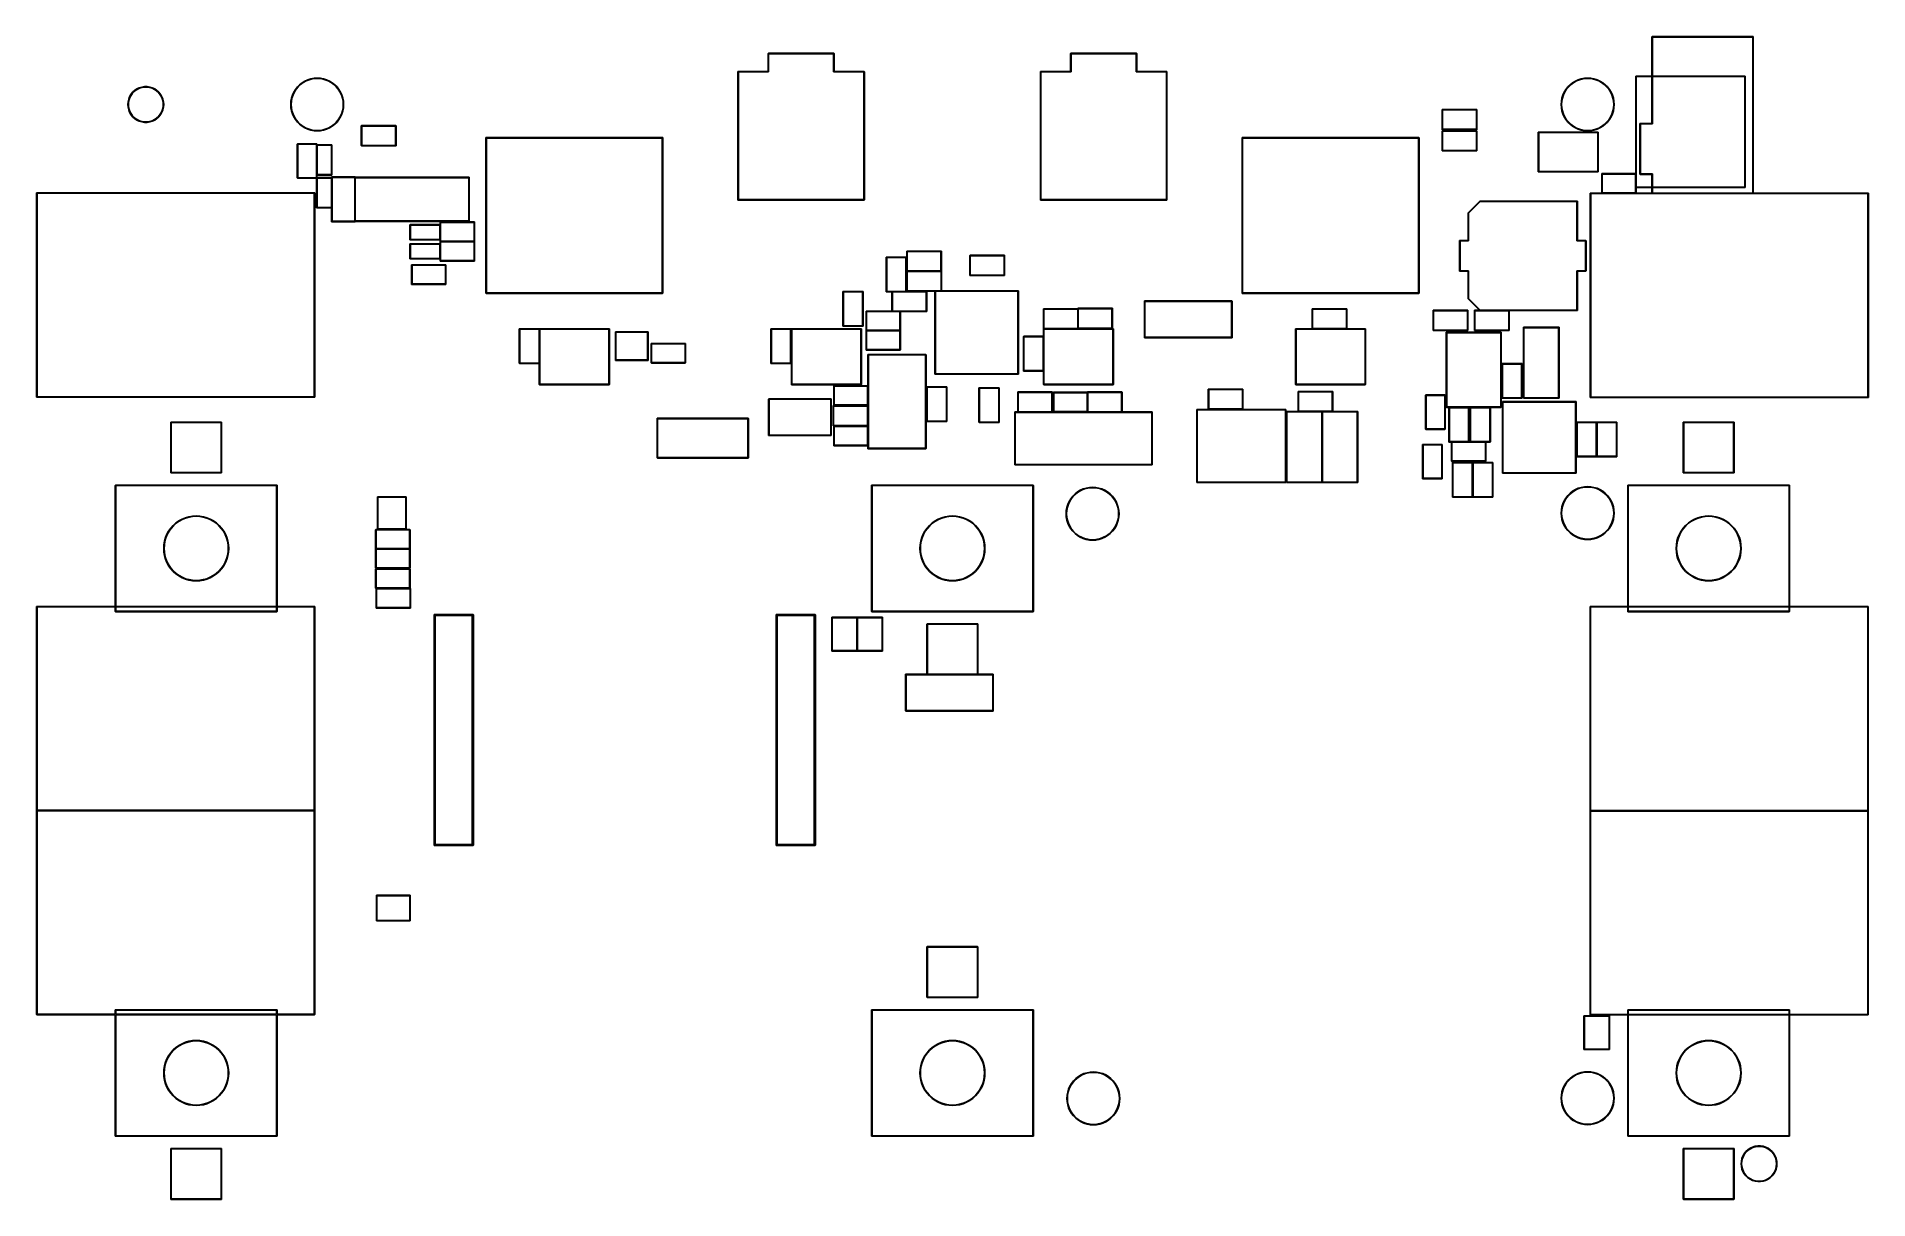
# Model space of a CAD drawing. Extents: x 0.56 to 7.71, y -5.18 to -0.64.
import ezdxf

# ---------------------------------------------------------------- set-up
doc = ezdxf.new("R2010")
doc.units = 0
doc.header["$MEASUREMENT"] = 0
doc.layers.add('BLACK', color=7, linetype='CONTINUOUS')

msp = doc.modelspace()

# ---------------------------------------------------------------- linework, layer by layer
at = {"layer": 'BLACK', "linetype": 'CONTINUOUS'}
for p, q in [((6.86516, -0.641732), (6.86545, -0.641036)), ((6.86516, -0.794685), (6.86516, -0.641732)), ((6.86545, -0.641036), (6.86614, -0.640748)), ((6.86614, -0.640748), (7.25984, -0.640748)), ((6.86713, -0.642717), (6.86713, -0.794685)), ((7.25886, -0.642717), (6.86713, -0.642717)), ((7.25886, -1.25098), (7.25886, -0.642717)), ((7.25984, -0.640748), (7.26054, -0.641036)), ((7.26054, -0.641036), (7.26083, -0.641732)), ((7.26083, -0.641732), (7.26083, -1.25098)), ((3.41415, -0.706693), (3.41444, -0.705997)), ((3.41415, -0.776575), (3.41415, -0.706693)), ((3.41444, -0.705997), (3.41514, -0.705709)), ((3.41514, -0.705709), (3.67104, -0.705709)), ((3.41612, -0.707677), (3.41612, -0.777559)), ((3.67006, -0.707677), (3.41612, -0.707677)), ((3.67006, -0.777559), (3.67006, -0.707677)), ((3.67104, -0.705709), (3.67174, -0.705997)), ((3.67174, -0.705997), (3.67203, -0.706693)), ((3.67203, -0.706693), (3.67203, -0.776575)), ((4.59547, -0.706693), (4.59576, -0.705997)), ((4.59547, -0.776575), (4.59547, -0.706693)), ((4.59576, -0.705997), (4.59646, -0.705709)), ((4.59646, -0.705709), (4.85236, -0.705709)), ((4.59744, -0.707677), (4.59744, -0.777559)), ((4.85138, -0.707677), (4.59744, -0.707677)), ((4.85138, -0.777559), (4.85138, -0.707677)), ((4.85236, -0.705709), (4.85306, -0.705997)), ((4.85306, -0.705997), (4.85335, -0.706693)), ((4.85335, -0.706693), (4.85335, -0.776575)), ((3.29604, -0.777559), (3.29633, -0.776863)), ((3.29604, -0.787402), (3.29604, -0.777559)), ((3.29633, -0.776863), (3.29703, -0.776575)), ((3.29703, -0.776575), (3.41415, -0.776575)), ((3.41514, -0.778543), (3.29801, -0.778543)), ((3.29801, -0.778543), (3.29801, -0.787402)), ((3.41583, -0.778255), (3.41514, -0.778543)), ((3.41612, -0.777559), (3.41583, -0.778255)), ((3.67035, -0.778255), (3.67006, -0.777559)), ((3.67104, -0.778543), (3.67035, -0.778255)), ((3.78817, -0.778543), (3.67104, -0.778543)), ((3.67203, -0.776575), (3.78915, -0.776575)), ((3.78817, -1.27657), (3.78817, -0.778543)), ((3.78915, -0.776575), (3.78985, -0.776863)), ((3.78985, -0.776863), (3.79014, -0.777559)), ((3.79014, -0.777559), (3.79014, -1.27756)), ((4.47736, -0.777559), (4.47765, -0.776863)), ((4.47736, -0.787402), (4.47736, -0.777559)), ((4.47765, -0.776863), (4.47835, -0.776575)), ((4.47835, -0.776575), (4.59547, -0.776575)), ((4.59646, -0.778543), (4.47933, -0.778543)), ((4.47933, -0.778543), (4.47933, -0.787402)), ((4.59715, -0.778255), (4.59646, -0.778543)), ((4.59744, -0.777559), (4.59715, -0.778255)), ((4.85167, -0.778255), (4.85138, -0.777559)), ((4.85236, -0.778543), (4.85167, -0.778255)), ((4.96949, -0.778543), (4.85236, -0.778543)), ((4.85335, -0.776575), (4.97047, -0.776575)), ((4.96949, -1.27657), (4.96949, -0.778543)), ((4.97047, -0.776575), (4.97117, -0.776863)), ((4.97117, -0.776863), (4.97146, -0.777559)), ((4.97146, -0.777559), (4.97146, -1.27756)), ((0.926513, -0.866146), (0.933025, -0.85798)), ((0.933025, -0.85798), (0.940681, -0.850876)), ((0.94179, -0.852266), (0.934328, -0.859189)), ((0.940681, -0.850876), (0.949311, -0.844992)), ((0.9502, -0.846532), (0.94179, -0.852266)), ((0.949311, -0.844992), (0.958721, -0.840461)), ((0.959371, -0.842116), (0.9502, -0.846532)), ((0.958721, -0.840461), (0.968702, -0.837382)), ((0.969097, -0.839116), (0.959371, -0.842116)), ((0.968702, -0.837382), (0.97903, -0.835825)), ((0.979163, -0.837598), (0.969097, -0.839116)), ((0.97903, -0.835825), (0.989474, -0.835825)), ((0.989341, -0.837598), (0.979163, -0.837598)), ((0.999406, -0.839116), (0.989341, -0.837598)), ((0.989474, -0.835825), (0.999802, -0.837382)), ((1.00913, -0.842116), (0.999406, -0.839116)), ((0.999802, -0.837382), (1.00978, -0.840461)), ((1.0183, -0.846532), (1.00913, -0.842116)), ((1.00978, -0.840461), (1.01919, -0.844992)), ((1.02671, -0.852266), (1.0183, -0.846532)), ((1.01919, -0.844992), (1.02782, -0.850876)), ((1.03418, -0.859189), (1.02671, -0.852266)), ((1.02782, -0.850876), (1.03548, -0.85798)), ((1.03548, -0.85798), (1.04199, -0.866146)), ((1.55691, -0.868865), (1.56203, -0.857484)), ((1.56453, -0.856576), (1.5591, -0.868118)), ((1.56203, -0.857484), (1.56849, -0.846804)), ((1.57136, -0.845806), (1.56453, -0.856576)), ((1.56849, -0.846804), (1.57619, -0.83698)), ((1.5795, -0.835977), (1.57136, -0.845806)), ((1.57619, -0.83698), (1.58501, -0.828156)), ((1.58879, -0.827244), (1.5795, -0.835977)), ((1.58501, -0.828156), (1.59484, -0.820459)), ((1.59911, -0.819746), (1.58879, -0.827244)), ((1.59484, -0.820459), (1.60552, -0.814003)), ((1.61029, -0.813601), (1.59911, -0.819746)), ((1.60552, -0.814003), (1.6169, -0.808881)), ((1.62215, -0.808905), (1.61029, -0.813601)), ((1.6169, -0.808881), (1.62881, -0.805168)), ((1.63451, -0.805733), (1.62215, -0.808905)), ((1.62881, -0.805168), (1.64109, -0.802919)), ((1.64717, -0.804134), (1.63451, -0.805733)), ((1.64109, -0.802919), (1.65354, -0.802165)), ((1.65992, -0.804134), (1.64717, -0.804134)), ((1.65354, -0.802165), (1.666, -0.802919)), ((1.67258, -0.805733), (1.65992, -0.804134)), ((1.666, -0.802919), (1.67828, -0.805168)), ((1.68493, -0.808905), (1.67258, -0.805733)), ((1.67828, -0.805168), (1.69019, -0.808881)), ((1.69679, -0.813601), (1.68493, -0.808905)), ((1.69019, -0.808881), (1.70157, -0.814003)), ((1.70797, -0.819746), (1.69679, -0.813601)), ((1.70157, -0.814003), (1.71225, -0.820459)), ((1.71829, -0.827244), (1.70797, -0.819746)), ((1.71225, -0.820459), (1.72207, -0.828156)), ((1.72759, -0.835977), (1.71829, -0.827244)), ((1.72207, -0.828156), (1.7309, -0.83698)), ((1.73572, -0.845806), (1.72759, -0.835977)), ((1.7309, -0.83698), (1.7386, -0.846804)), ((1.74256, -0.856576), (1.73572, -0.845806)), ((1.7386, -0.846804), (1.74505, -0.857484)), ((1.74799, -0.868118), (1.74256, -0.856576)), ((1.74505, -0.857484), (1.75017, -0.868865)), ((3.29604, -1.27756), (3.29604, -0.787402)), ((3.29801, -0.787402), (3.29801, -1.27657)), ((4.47736, -1.27756), (4.47736, -0.787402)), ((4.47933, -0.787402), (4.47933, -1.27657)), ((6.51754, -0.868865), (6.52266, -0.857484)), ((6.52516, -0.856576), (6.51973, -0.868118)), ((6.52266, -0.857484), (6.52912, -0.846804)), ((6.53199, -0.845806), (6.52516, -0.856576)), ((6.52912, -0.846804), (6.53682, -0.83698)), ((6.54013, -0.835977), (6.53199, -0.845806)), ((6.53682, -0.83698), (6.54564, -0.828156)), ((6.54942, -0.827244), (6.54013, -0.835977)), ((6.54564, -0.828156), (6.55547, -0.820459)), ((6.55974, -0.819746), (6.54942, -0.827244)), ((6.55547, -0.820459), (6.56615, -0.814003)), ((6.57092, -0.813601), (6.55974, -0.819746)), ((6.56615, -0.814003), (6.57753, -0.808881)), ((6.58278, -0.808905), (6.57092, -0.813601)), ((6.57753, -0.808881), (6.58944, -0.805168)), ((6.59514, -0.805733), (6.58278, -0.808905)), ((6.58944, -0.805168), (6.60172, -0.802919)), ((6.6078, -0.804134), (6.59514, -0.805733)), ((6.60172, -0.802919), (6.61417, -0.802165)), ((6.62055, -0.804134), (6.6078, -0.804134)), ((6.61417, -0.802165), (6.62663, -0.802919)), ((6.63321, -0.805733), (6.62055, -0.804134)), ((6.62663, -0.802919), (6.63891, -0.805168)), ((6.64556, -0.808905), (6.63321, -0.805733)), ((6.63891, -0.805168), (6.65082, -0.808881)), ((6.65742, -0.813601), (6.64556, -0.808905)), ((6.65082, -0.808881), (6.6622, -0.814003)), ((6.6686, -0.819746), (6.65742, -0.813601)), ((6.6622, -0.814003), (6.67288, -0.820459)), ((6.67892, -0.827244), (6.6686, -0.819746)), ((6.67288, -0.820459), (6.6827, -0.828156)), ((6.68822, -0.835977), (6.67892, -0.827244)), ((6.6827, -0.828156), (6.69153, -0.83698)), ((6.69635, -0.845806), (6.68822, -0.835977)), ((6.69153, -0.83698), (6.69923, -0.846804)), ((6.70319, -0.856576), (6.69635, -0.845806)), ((6.69923, -0.846804), (6.70568, -0.857484)), ((6.70862, -0.868118), (6.70319, -0.856576)), ((6.70568, -0.857484), (6.7108, -0.868865)), ((6.80177, -0.795669), (6.80206, -0.794973)), ((6.80177, -1.17539), (6.80177, -0.795669)), ((6.80206, -0.794973), (6.80276, -0.794685)), ((6.80276, -0.794685), (6.86516, -0.794685)), ((6.80374, -0.796654), (6.80374, -1.22776)), ((6.86516, -0.796654), (6.80374, -0.796654)), ((6.86516, -0.979331), (6.86516, -0.796654)), ((6.86713, -0.794685), (7.22835, -0.794685)), ((6.86713, -0.796654), (6.86713, -0.980315)), ((7.22736, -0.796654), (6.86713, -0.796654)), ((7.22736, -1.22776), (7.22736, -0.796654)), ((7.22835, -0.794685), (7.22904, -0.794973)), ((7.22904, -0.794973), (7.22933, -0.795669)), ((7.22933, -0.795669), (7.22933, -1.22874)), ((0.91437, -0.905512), (0.915151, -0.895096)), ((0.915151, -0.915927), (0.91437, -0.905512)), ((0.915151, -0.895096), (0.917475, -0.884914)), ((0.917475, -0.92611), (0.915151, -0.915927)), ((0.916909, -0.895361), (0.916148, -0.905512)), ((0.916148, -0.905512), (0.916909, -0.915662)), ((0.919174, -0.885438), (0.916909, -0.895361)), ((0.916909, -0.915662), (0.919174, -0.925586)), ((0.917475, -0.884914), (0.921291, -0.875191)), ((0.921291, -0.935832), (0.917475, -0.92611)), ((0.922893, -0.875963), (0.919174, -0.885438)), ((0.919174, -0.925586), (0.922893, -0.935061)), ((0.921291, -0.875191), (0.926513, -0.866146)), ((0.927982, -0.867148), (0.922893, -0.875963)), ((0.934328, -0.859189), (0.927982, -0.867148)), ((1.04052, -0.867148), (1.03418, -0.859189)), ((1.04561, -0.875963), (1.04052, -0.867148)), ((1.04199, -0.866146), (1.04721, -0.875191)), ((1.04933, -0.885438), (1.04561, -0.875963)), ((1.04561, -0.935061), (1.04933, -0.925586)), ((1.04721, -0.875191), (1.05103, -0.884914)), ((1.05103, -0.92611), (1.04721, -0.935832)), ((1.0516, -0.895361), (1.04933, -0.885438)), ((1.04933, -0.925586), (1.0516, -0.915662)), ((1.05103, -0.884914), (1.05335, -0.895096)), ((1.05335, -0.915927), (1.05103, -0.92611)), ((1.05236, -0.905512), (1.0516, -0.895361)), ((1.0516, -0.915662), (1.05236, -0.905512)), ((1.05335, -0.895096), (1.05413, -0.905512)), ((1.05413, -0.905512), (1.05335, -0.915927)), ((1.5502, -0.905512), (1.55095, -0.893055)), ((1.55095, -0.917969), (1.5502, -0.905512)), ((1.55095, -0.893055), (1.5532, -0.880779)), ((1.5532, -0.930244), (1.55095, -0.917969)), ((1.55277, -0.892781), (1.55196, -0.905512)), ((1.55196, -0.905512), (1.55277, -0.918243)), ((1.55516, -0.88025), (1.55277, -0.892781)), ((1.55277, -0.918243), (1.55516, -0.930773)), ((1.5532, -0.880779), (1.55691, -0.868865)), ((1.5591, -0.868118), (1.55516, -0.88025)), ((1.75193, -0.88025), (1.74799, -0.868118)), ((1.75017, -0.868865), (1.75389, -0.880779)), ((1.75432, -0.892781), (1.75193, -0.88025)), ((1.75193, -0.930773), (1.75432, -0.918243)), ((1.75389, -0.880779), (1.75614, -0.893055)), ((1.75614, -0.917969), (1.75389, -0.930244)), ((1.75512, -0.905512), (1.75432, -0.892781)), ((1.75432, -0.918243), (1.75512, -0.905512)), ((1.75614, -0.893055), (1.75689, -0.905512)), ((1.75689, -0.905512), (1.75614, -0.917969)), ((6.04577, -0.925984), (6.04606, -0.925288)), ((6.04577, -1.00315), (6.04577, -0.925984)), ((6.04606, -0.925288), (6.04675, -0.925)), ((6.04675, -0.925), (6.18061, -0.925)), ((6.04774, -0.926969), (6.04774, -1.00217)), ((6.17963, -0.926969), (6.04774, -0.926969)), ((6.17963, -1.00217), (6.17963, -0.926969)), ((6.18061, -0.925), (6.18131, -0.925288)), ((6.18131, -0.925288), (6.18159, -0.925984)), ((6.18159, -0.925984), (6.18159, -1.00315)), ((6.51083, -0.905512), (6.51158, -0.893055)), ((6.51158, -0.917969), (6.51083, -0.905512)), ((6.51158, -0.893055), (6.51383, -0.880779)), ((6.51383, -0.930244), (6.51158, -0.917969)), ((6.5134, -0.892781), (6.51259, -0.905512)), ((6.51259, -0.905512), (6.5134, -0.918243)), ((6.51579, -0.88025), (6.5134, -0.892781)), ((6.5134, -0.918243), (6.51579, -0.930773)), ((6.51383, -0.880779), (6.51754, -0.868865)), ((6.51973, -0.868118), (6.51579, -0.88025)), ((6.71256, -0.88025), (6.70862, -0.868118)), ((6.7108, -0.868865), (6.71452, -0.880779)), ((6.71495, -0.892781), (6.71256, -0.88025)), ((6.71256, -0.930773), (6.71495, -0.918243)), ((6.71452, -0.880779), (6.71677, -0.893055)), ((6.71677, -0.917969), (6.71452, -0.930244)), ((6.71575, -0.905512), (6.71495, -0.892781)), ((6.71495, -0.918243), (6.71575, -0.905512)), ((6.71677, -0.893055), (6.71752, -0.905512)), ((6.71752, -0.905512), (6.71677, -0.917969)), ((0.926513, -0.944878), (0.921291, -0.935832)), ((0.922893, -0.935061), (0.927982, -0.943876)), ((0.933025, -0.953044), (0.926513, -0.944878)), ((0.927982, -0.943876), (0.934328, -0.951834)), ((0.940681, -0.960148), (0.933025, -0.953044)), ((0.934328, -0.951834), (0.94179, -0.958758)), ((0.949311, -0.966031), (0.940681, -0.960148)), ((0.94179, -0.958758), (0.9502, -0.964491)), ((0.958721, -0.970563), (0.949311, -0.966031)), ((0.9502, -0.964491), (0.959371, -0.968908)), ((0.968702, -0.973642), (0.958721, -0.970563)), ((0.959371, -0.968908), (0.969097, -0.971908)), ((0.97903, -0.975198), (0.968702, -0.973642)), ((0.969097, -0.971908), (0.979163, -0.973425)), ((0.989474, -0.975198), (0.97903, -0.975198)), ((0.979163, -0.973425), (0.989341, -0.973425)), ((0.989341, -0.973425), (0.999406, -0.971908)), ((0.999802, -0.973642), (0.989474, -0.975198)), ((0.999406, -0.971908), (1.00913, -0.968908)), ((1.00978, -0.970563), (0.999802, -0.973642)), ((1.00913, -0.968908), (1.0183, -0.964491)), ((1.01919, -0.966031), (1.00978, -0.970563)), ((1.0183, -0.964491), (1.02671, -0.958758)), ((1.02782, -0.960148), (1.01919, -0.966031)), ((1.02671, -0.958758), (1.03418, -0.951834)), ((1.03548, -0.953044), (1.02782, -0.960148)), ((1.03418, -0.951834), (1.04052, -0.943876)), ((1.04199, -0.944878), (1.03548, -0.953044)), ((1.04052, -0.943876), (1.04561, -0.935061)), ((1.04721, -0.935832), (1.04199, -0.944878)), ((1.55691, -0.942159), (1.5532, -0.930244)), ((1.55516, -0.930773), (1.5591, -0.942905)), ((1.56203, -0.953539), (1.55691, -0.942159)), ((1.5591, -0.942905), (1.56453, -0.954448)), ((1.56849, -0.964219), (1.56203, -0.953539)), ((1.56453, -0.954448), (1.57136, -0.965218)), ((1.57619, -0.974043), (1.56849, -0.964219)), ((1.57136, -0.965218), (1.5795, -0.975047)), ((1.58501, -0.982868), (1.57619, -0.974043)), ((1.5795, -0.975047), (1.58879, -0.983779)), ((1.59484, -0.990564), (1.58501, -0.982868)), ((1.58879, -0.983779), (1.59911, -0.991277)), ((1.60552, -0.997021), (1.59484, -0.990564)), ((1.59911, -0.991277), (1.61029, -0.997423)), ((1.6169, -1.00214), (1.60552, -0.997021)), ((1.61029, -0.997423), (1.62215, -1.00212)), ((1.68493, -1.00212), (1.69679, -0.997423)), ((1.70157, -0.997021), (1.69019, -1.00214)), ((1.69679, -0.997423), (1.70797, -0.991277)), ((1.71225, -0.990564), (1.70157, -0.997021)), ((1.70797, -0.991277), (1.71829, -0.983779)), ((1.72207, -0.982868), (1.71225, -0.990564)), ((1.71829, -0.983779), (1.72759, -0.975047)), ((1.7309, -0.974043), (1.72207, -0.982868)), ((1.72759, -0.975047), (1.73572, -0.965218)), ((1.7386, -0.964219), (1.7309, -0.974043)), ((1.73572, -0.965218), (1.74256, -0.954448)), ((1.74505, -0.953539), (1.7386, -0.964219)), ((1.74256, -0.954448), (1.74799, -0.942905)), ((1.75017, -0.942159), (1.74505, -0.953539)), ((1.74799, -0.942905), (1.75193, -0.930773)), ((1.75389, -0.930244), (1.75017, -0.942159)), ((1.82579, -0.988976), (1.82608, -0.98828)), ((1.82579, -1.06614), (1.82579, -0.988976)), ((1.82608, -0.98828), (1.82677, -0.987992)), ((1.82677, -0.987992), (1.96063, -0.987992)), ((1.82776, -0.989961), (1.82776, -1.06516)), ((1.95965, -0.989961), (1.82776, -0.989961)), ((1.95965, -1.06516), (1.95965, -0.989961)), ((1.96063, -0.987992), (1.96133, -0.98828)), ((1.96133, -0.98828), (1.96161, -0.988976)), ((1.96161, -0.988976), (1.96161, -1.06614)), ((6.51754, -0.942159), (6.51383, -0.930244)), ((6.51579, -0.930773), (6.51973, -0.942905)), ((6.52266, -0.953539), (6.51754, -0.942159)), ((6.51973, -0.942905), (6.52516, -0.954448)), ((6.52912, -0.964219), (6.52266, -0.953539)), ((6.52516, -0.954448), (6.53199, -0.965218)), ((6.53682, -0.974043), (6.52912, -0.964219)), ((6.53199, -0.965218), (6.54013, -0.975047)), ((6.54564, -0.982868), (6.53682, -0.974043)), ((6.54013, -0.975047), (6.54942, -0.983779)), ((6.55547, -0.990564), (6.54564, -0.982868)), ((6.54942, -0.983779), (6.55974, -0.991277)), ((6.56615, -0.997021), (6.55547, -0.990564)), ((6.55974, -0.991277), (6.57092, -0.997423)), ((6.57753, -1.00214), (6.56615, -0.997021)), ((6.57092, -0.997423), (6.58278, -1.00212)), ((6.64556, -1.00212), (6.65742, -0.997423)), ((6.6622, -0.997021), (6.65082, -1.00214)), ((6.65742, -0.997423), (6.6686, -0.991277)), ((6.67288, -0.990564), (6.6622, -0.997021)), ((6.6686, -0.991277), (6.67892, -0.983779)), ((6.6827, -0.982868), (6.67288, -0.990564)), ((6.67892, -0.983779), (6.68822, -0.975047)), ((6.69153, -0.974043), (6.6827, -0.982868)), ((6.68822, -0.975047), (6.69635, -0.965218)), ((6.69923, -0.964219), (6.69153, -0.974043)), ((6.69635, -0.965218), (6.70319, -0.954448)), ((6.70568, -0.953539), (6.69923, -0.964219)), ((6.70319, -0.954448), (6.70862, -0.942905)), ((6.7108, -0.942159), (6.70568, -0.953539)), ((6.70862, -0.942905), (6.71256, -0.930773)), ((6.71452, -0.930244), (6.7108, -0.942159)), ((6.81791, -0.980315), (6.8182, -0.979619)), ((6.81791, -1.17717), (6.81791, -0.980315)), ((6.8182, -0.979619), (6.8189, -0.979331)), ((6.8189, -0.979331), (6.86516, -0.979331)), ((6.86614, -0.981299), (6.81988, -0.981299)), ((6.81988, -0.981299), (6.81988, -1.17618)), ((6.86684, -0.981011), (6.86614, -0.981299)), ((6.86713, -0.980315), (6.86684, -0.981011)), ((1.57579, -1.05984), (1.57608, -1.05915)), ((1.57579, -1.19213), (1.57579, -1.05984)), ((1.57608, -1.05915), (1.57677, -1.05886)), ((1.57677, -1.05886), (1.65157, -1.05886)), ((1.57776, -1.06083), (1.57776, -1.19114)), ((1.65059, -1.06083), (1.57776, -1.06083)), ((1.62881, -1.00586), (1.6169, -1.00214)), ((1.62215, -1.00212), (1.63451, -1.00529)), ((1.64109, -1.0081), (1.62881, -1.00586)), ((1.63451, -1.00529), (1.64717, -1.00689)), ((1.65354, -1.00886), (1.64109, -1.0081)), ((1.64717, -1.00689), (1.65992, -1.00689)), ((1.65059, -1.19114), (1.65059, -1.06083)), ((1.65157, -1.05886), (1.65227, -1.05915)), ((1.65227, -1.05915), (1.65256, -1.05984)), ((1.65256, -1.05984), (1.65256, -1.0628)), ((1.65256, -1.0628), (1.70984, -1.0628)), ((1.65335, -1.06476), (1.65335, -1.17933)), ((1.70886, -1.06476), (1.65335, -1.06476)), ((1.666, -1.0081), (1.65354, -1.00886)), ((1.65992, -1.00689), (1.67258, -1.00529)), ((1.67828, -1.00586), (1.666, -1.0081)), ((1.67258, -1.00529), (1.68493, -1.00212)), ((1.69019, -1.00214), (1.67828, -1.00586)), ((1.70886, -1.17933), (1.70886, -1.06476)), ((1.70984, -1.0628), (1.71054, -1.06308)), ((1.71054, -1.06308), (1.71083, -1.06378)), ((1.71083, -1.06378), (1.71083, -1.18031)), ((1.82608, -1.06684), (1.82579, -1.06614)), ((1.82677, -1.06713), (1.82608, -1.06684)), ((1.96063, -1.06713), (1.82677, -1.06713)), ((1.82776, -1.06516), (1.95965, -1.06516)), ((1.96133, -1.06684), (1.96063, -1.06713)), ((1.96161, -1.06614), (1.96133, -1.06684)), ((2.31201, -1.03543), (2.3123, -1.03474)), ((2.31201, -1.64173), (2.31201, -1.03543)), ((2.3123, -1.03474), (2.31299, -1.03445)), ((2.31299, -1.03445), (3.00197, -1.03445)), ((2.31398, -1.03642), (2.31398, -1.64075)), ((3.00098, -1.03642), (2.31398, -1.03642)), ((3.00098, -1.64075), (3.00098, -1.03642)), ((3.00197, -1.03445), (3.00266, -1.03474)), ((3.00266, -1.03474), (3.00295, -1.03543)), ((3.00295, -1.03543), (3.00295, -1.64173)), ((5.26476, -1.03543), (5.26505, -1.03474)), ((5.26476, -1.64173), (5.26476, -1.03543)), ((5.26505, -1.03474), (5.26575, -1.03445)), ((5.26575, -1.03445), (5.95472, -1.03445)), ((5.26673, -1.03642), (5.26673, -1.64075)), ((5.95374, -1.03642), (5.26673, -1.03642)), ((5.95374, -1.64075), (5.95374, -1.03642)), ((5.95472, -1.03445), (5.95542, -1.03474)), ((5.95542, -1.03474), (5.95571, -1.03543)), ((5.95571, -1.03543), (5.95571, -1.64173)), ((6.04606, -1.00385), (6.04577, -1.00315)), ((6.04577, -1.00866), (6.04606, -1.00797)), ((6.04577, -1.08583), (6.04577, -1.00866)), ((6.04675, -1.00413), (6.04606, -1.00385)), ((6.04606, -1.00797), (6.04675, -1.00768)), ((6.18061, -1.00413), (6.04675, -1.00413)), ((6.04675, -1.00768), (6.18061, -1.00768)), ((6.04774, -1.00217), (6.17963, -1.00217)), ((6.04774, -1.00965), (6.04774, -1.08484)), ((6.17963, -1.00965), (6.04774, -1.00965)), ((6.17963, -1.08484), (6.17963, -1.00965)), ((6.18131, -1.00385), (6.18061, -1.00413)), ((6.18061, -1.00768), (6.18131, -1.00797)), ((6.18159, -1.00315), (6.18131, -1.00385)), ((6.18131, -1.00797), (6.18159, -1.00866)), ((6.18159, -1.00866), (6.18159, -1.08583)), ((6.42106, -1.01417), (6.42135, -1.01348)), ((6.42106, -1.16772), (6.42106, -1.01417)), ((6.42135, -1.01348), (6.42205, -1.01319)), ((6.42205, -1.01319), (6.65433, -1.01319)), ((6.42303, -1.01516), (6.42303, -1.16673)), ((6.65335, -1.01516), (6.42303, -1.01516)), ((6.58944, -1.00586), (6.57753, -1.00214)), ((6.58278, -1.00212), (6.59514, -1.00529)), ((6.60172, -1.0081), (6.58944, -1.00586)), ((6.59514, -1.00529), (6.6078, -1.00689)), ((6.61417, -1.00886), (6.60172, -1.0081)), ((6.6078, -1.00689), (6.62055, -1.00689)), ((6.62663, -1.0081), (6.61417, -1.00886)), ((6.62055, -1.00689), (6.63321, -1.00529)), ((6.63891, -1.00586), (6.62663, -1.0081)), ((6.63321, -1.00529), (6.64556, -1.00212)), ((6.65082, -1.00214), (6.63891, -1.00586)), ((6.65335, -1.16673), (6.65335, -1.01516)), ((6.65433, -1.01319), (6.65503, -1.01348)), ((6.65503, -1.01348), (6.65531, -1.01417)), ((6.65531, -1.01417), (6.65531, -1.16772)), ((6.04606, -1.08652), (6.04577, -1.08583)), ((6.04675, -1.08681), (6.04606, -1.08652)), ((6.18061, -1.08681), (6.04675, -1.08681)), ((6.04774, -1.08484), (6.17963, -1.08484)), ((6.18131, -1.08652), (6.18061, -1.08681)), ((6.18159, -1.08583), (6.18131, -1.08652)), ((1.57608, -1.19282), (1.57579, -1.19213)), ((1.57677, -1.19311), (1.57608, -1.19282)), ((1.65138, -1.19311), (1.57677, -1.19311)), ((1.57776, -1.19114), (1.65059, -1.19114)), ((1.65138, -1.30827), (1.65138, -1.19311)), ((1.70984, -1.1813), (1.65256, -1.1813)), ((1.65256, -1.1813), (1.65256, -1.19075)), ((1.65256, -1.19075), (1.70965, -1.19075)), ((1.65335, -1.17933), (1.70886, -1.17933)), ((1.65335, -1.19272), (1.65335, -1.30728)), ((1.70886, -1.19272), (1.65335, -1.19272)), ((1.70886, -1.30728), (1.70886, -1.19272)), ((1.70965, -1.18898), (1.70993, -1.18828)), ((1.70965, -1.19075), (1.70965, -1.18898)), ((1.71054, -1.18101), (1.70984, -1.1813)), ((1.70993, -1.18828), (1.71063, -1.18799)), ((1.71083, -1.18031), (1.71054, -1.18101)), ((1.71063, -1.18799), (1.80118, -1.18799)), ((1.71161, -1.18996), (1.71161, -1.36122)), ((1.8002, -1.18996), (1.71161, -1.18996)), ((1.8002, -1.36122), (1.8002, -1.18996)), ((1.80118, -1.18799), (1.80188, -1.18828)), ((1.80188, -1.18828), (1.80217, -1.18898)), ((1.80217, -1.18898), (1.80217, -1.18917)), ((1.80217, -1.18917), (2.24606, -1.18917)), ((1.80217, -1.19114), (1.80217, -1.36004)), ((2.24508, -1.19114), (1.80217, -1.19114)), ((2.24508, -1.36004), (2.24508, -1.19114)), ((2.24606, -1.18917), (2.24676, -1.18946)), ((2.24676, -1.18946), (2.24705, -1.19016)), ((2.24705, -1.19016), (2.24705, -1.36102)), ((6.42135, -1.16841), (6.42106, -1.16772)), ((6.42205, -1.1687), (6.42135, -1.16841)), ((6.65433, -1.1687), (6.42205, -1.1687)), ((6.42303, -1.16673), (6.65335, -1.16673)), ((6.65503, -1.16841), (6.65433, -1.1687)), ((6.65531, -1.16772), (6.65503, -1.16841)), ((6.66909, -1.17638), (6.66938, -1.17568)), ((6.66909, -1.25098), (6.66909, -1.17638)), ((6.66938, -1.17568), (6.67008, -1.17539)), ((6.67008, -1.17539), (6.80177, -1.17539)), ((6.67106, -1.17736), (6.67106, -1.2502)), ((6.80138, -1.17736), (6.67106, -1.17736)), ((6.80138, -1.2502), (6.80138, -1.17736)), ((6.8182, -1.17786), (6.81791, -1.17717)), ((6.8189, -1.17815), (6.8182, -1.17786)), ((6.86516, -1.17815), (6.8189, -1.17815)), ((6.81988, -1.17618), (6.86614, -1.17618)), ((6.86516, -1.22776), (6.86516, -1.17815)), ((6.86614, -1.17618), (6.86684, -1.17647)), ((6.86684, -1.17647), (6.86713, -1.17717)), ((6.86713, -1.17717), (6.86713, -1.22776)), ((0.558071, -1.25079), (0.558359, -1.25009)), ((0.558071, -2.04724), (0.558071, -1.25079)), ((0.558359, -1.25009), (0.559055, -1.2498)), ((0.559055, -1.2498), (1.64291, -1.2498)), ((0.560039, -1.25177), (0.560039, -2.04626)), ((1.64193, -1.25177), (0.560039, -1.25177)), ((1.64193, -2.04626), (1.64193, -1.25177)), ((1.64291, -1.2498), (1.64361, -1.25009)), ((1.64361, -1.25009), (1.6439, -1.25079)), ((1.6439, -1.25079), (1.6439, -2.04724)), ((3.29633, -1.27826), (3.29604, -1.27756)), ((3.29703, -1.27854), (3.29633, -1.27826)), ((3.78915, -1.27854), (3.29703, -1.27854)), ((3.29801, -1.27657), (3.78817, -1.27657)), ((3.78985, -1.27826), (3.78915, -1.27854)), ((3.79014, -1.27756), (3.78985, -1.27826)), ((4.47765, -1.27826), (4.47736, -1.27756)), ((4.47835, -1.27854), (4.47765, -1.27826)), ((4.97047, -1.27854), (4.47835, -1.27854)), ((4.47933, -1.27657), (4.96949, -1.27657)), ((4.97117, -1.27826), (4.97047, -1.27854)), ((4.97146, -1.27756), (4.97117, -1.27826)), ((6.14763, -1.32804), (6.19291, -1.28277)), ((6.19401, -1.28445), (6.14931, -1.32915)), ((6.19291, -1.28277), (6.19311, -1.28268)), ((6.19291, -1.28277), (6.19291, -1.28277)), ((6.19311, -1.28268), (6.1936, -1.28248)), ((6.1936, -1.28248), (6.57352, -1.28248)), ((6.1936, -1.28248), (6.1936, -1.28248)), ((6.57254, -1.28445), (6.19401, -1.28445)), ((6.57254, -1.43701), (6.57254, -1.28445)), ((6.57352, -1.28248), (6.57422, -1.28277)), ((6.57422, -1.28277), (6.57451, -1.28346)), ((6.57451, -1.28346), (6.57451, -1.43602)), ((6.62441, -1.25197), (6.6247, -1.25127)), ((6.62441, -2.04843), (6.62441, -1.25197)), ((6.6247, -1.25127), (6.62539, -1.25098)), ((6.62539, -1.25098), (6.66909, -1.25098)), ((6.86614, -1.25295), (6.62638, -1.25295)), ((6.62638, -1.25295), (6.62638, -2.04744)), ((6.67106, -1.2502), (6.80138, -1.2502)), ((6.80335, -1.22972), (6.80335, -1.25098)), ((6.86516, -1.22972), (6.80335, -1.22972)), ((6.80335, -1.25098), (6.86516, -1.25098)), ((6.80374, -1.22776), (6.86516, -1.22776)), ((6.86516, -1.25098), (6.86516, -1.22972)), ((7.25984, -1.25295), (6.86614, -1.25295)), ((6.86713, -1.22776), (7.22736, -1.22776)), ((7.22835, -1.22972), (6.86713, -1.22972)), ((6.86713, -1.22972), (6.86713, -1.25098)), ((6.86713, -1.25098), (7.25886, -1.25098)), ((7.22904, -1.22944), (7.22835, -1.22972)), ((7.22933, -1.22874), (7.22904, -1.22944)), ((7.70827, -1.25295), (7.25984, -1.25295)), ((7.26083, -1.25098), (7.70925, -1.25098)), ((7.70827, -2.04744), (7.70827, -1.25295)), ((7.70925, -1.25098), (7.70995, -1.25127)), ((7.70995, -1.25127), (7.71024, -1.25197)), ((7.71024, -1.25197), (7.71024, -2.04843)), ((1.65167, -1.30896), (1.65138, -1.30827)), ((1.65236, -1.30925), (1.65167, -1.30896)), ((1.70965, -1.30925), (1.65236, -1.30925)), ((1.65335, -1.30728), (1.70886, -1.30728)), ((1.70965, -1.3622), (1.70965, -1.30925)), ((6.14734, -1.32874), (6.14763, -1.32804)), ((6.14734, -1.43602), (6.14734, -1.32874)), ((6.14931, -1.32915), (6.14931, -1.43701)), ((1.70993, -1.3629), (1.70965, -1.3622)), ((1.71063, -1.36319), (1.70993, -1.3629)), ((1.80118, -1.36319), (1.71063, -1.36319)), ((1.71161, -1.36122), (1.8002, -1.36122)), ((1.80188, -1.3629), (1.80118, -1.36319)), ((1.80217, -1.3622), (1.80188, -1.3629)), ((1.80217, -1.36004), (2.24508, -1.36004)), ((2.24606, -1.36201), (1.80217, -1.36201)), ((1.80217, -1.36201), (1.80217, -1.3622)), ((2.01555, -1.3753), (2.01584, -1.3746)), ((2.01555, -1.43278), (2.01555, -1.3753)), ((2.01584, -1.3746), (2.01654, -1.37431)), ((2.01654, -1.37431), (2.13307, -1.37431)), ((2.01752, -1.37628), (2.01752, -1.43179)), ((2.13209, -1.37628), (2.01752, -1.37628)), ((2.13209, -1.43179), (2.13209, -1.37628)), ((2.13307, -1.37431), (2.13366, -1.37456)), ((2.13366, -1.36467), (2.13395, -1.36397)), ((2.13366, -1.37456), (2.13366, -1.36467)), ((2.13395, -1.36397), (2.13465, -1.36368)), ((2.13465, -1.36368), (2.26693, -1.36368)), ((2.13563, -1.36565), (2.13563, -1.43848)), ((2.26594, -1.36565), (2.13563, -1.36565)), ((2.24676, -1.36172), (2.24606, -1.36201)), ((2.24705, -1.36102), (2.24676, -1.36172)), ((2.26594, -1.43848), (2.26594, -1.36565)), ((2.26693, -1.36368), (2.26763, -1.36397)), ((2.26763, -1.36397), (2.26791, -1.36467)), ((2.26791, -1.36467), (2.26791, -1.43947)), ((2.01584, -1.43347), (2.01555, -1.43278)), ((2.01555, -1.44961), (2.01584, -1.44891)), ((2.01555, -1.50709), (2.01555, -1.44961)), ((2.01654, -1.43376), (2.01584, -1.43347)), ((2.01584, -1.44891), (2.01654, -1.44862)), ((2.13307, -1.43376), (2.01654, -1.43376)), ((2.01654, -1.44862), (2.13307, -1.44862)), ((2.01752, -1.43179), (2.13209, -1.43179)), ((2.01752, -1.45059), (2.01752, -1.5061)), ((2.13209, -1.45059), (2.01752, -1.45059)), ((2.13209, -1.5061), (2.13209, -1.45059)), ((2.13366, -1.43352), (2.13307, -1.43376)), ((2.13307, -1.44862), (2.13366, -1.44887)), ((2.13366, -1.43947), (2.13366, -1.43352)), ((2.13395, -1.44016), (2.13366, -1.43947)), ((2.13366, -1.44094), (2.13395, -1.44025)), ((2.13366, -1.44887), (2.13366, -1.44094)), ((2.13405, -1.44021), (2.13395, -1.44016)), ((2.13395, -1.44025), (2.13405, -1.44021)), ((2.13563, -1.43848), (2.26594, -1.43848)), ((2.13563, -1.44193), (2.13563, -1.51476)), ((2.26594, -1.44193), (2.13563, -1.44193)), ((2.26594, -1.51476), (2.26594, -1.44193)), ((2.26763, -1.44016), (2.26752, -1.44021)), ((2.26752, -1.44021), (2.26763, -1.44025)), ((2.26791, -1.43947), (2.26763, -1.44016)), ((2.26763, -1.44025), (2.26791, -1.44094)), ((2.26791, -1.44094), (2.26791, -1.51575)), ((3.87539, -1.50197), (3.87568, -1.50127)), ((3.87568, -1.50127), (3.87638, -1.50098)), ((3.87638, -1.50098), (3.95354, -1.50098)), ((3.95354, -1.50098), (3.95424, -1.50127)), ((3.95424, -1.50127), (3.95453, -1.50197)), ((3.95531, -1.47874), (3.9556, -1.47804)), ((3.95531, -1.55591), (3.95531, -1.47874)), ((3.9556, -1.47804), (3.9563, -1.47776)), ((3.9563, -1.47776), (4.09016, -1.47776)), ((3.95728, -1.47972), (3.95728, -1.55492)), ((4.08917, -1.47972), (3.95728, -1.47972)), ((4.08917, -1.55492), (4.08917, -1.47972)), ((4.09016, -1.47776), (4.09085, -1.47804)), ((4.09085, -1.47804), (4.09114, -1.47874)), ((4.09114, -1.47874), (4.09114, -1.55517)), ((4.20177, -1.49488), (4.20206, -1.49419)), ((4.20177, -1.57205), (4.20177, -1.49488)), ((4.20206, -1.49419), (4.20276, -1.4939)), ((4.20276, -1.4939), (4.33661, -1.4939)), ((4.20374, -1.49587), (4.20374, -1.57106)), ((4.33563, -1.49587), (4.20374, -1.49587)), ((4.33563, -1.57106), (4.33563, -1.49587)), ((4.33661, -1.4939), (4.33731, -1.49419)), ((4.33731, -1.49419), (4.3376, -1.49488)), ((4.3376, -1.49488), (4.3376, -1.57205)), ((6.11388, -1.43701), (6.11417, -1.43631)), ((6.11388, -1.55512), (6.11388, -1.43701)), ((6.11417, -1.43631), (6.11486, -1.43602)), ((6.11486, -1.43602), (6.14734, -1.43602)), ((6.14833, -1.43799), (6.11585, -1.43799)), ((6.11585, -1.43799), (6.11585, -1.55413)), ((6.14902, -1.4377), (6.14833, -1.43799)), ((6.14931, -1.43701), (6.14902, -1.4377)), ((6.57283, -1.4377), (6.57254, -1.43701)), ((6.57352, -1.43799), (6.57283, -1.4377)), ((6.606, -1.43799), (6.57352, -1.43799)), ((6.57451, -1.43602), (6.60699, -1.43602)), ((6.606, -1.55413), (6.606, -1.43799)), ((6.60699, -1.43602), (6.60768, -1.43631)), ((6.60768, -1.43631), (6.60797, -1.43701)), ((6.60797, -1.43701), (6.60797, -1.55512)), ((2.01584, -1.50778), (2.01555, -1.50709)), ((2.01654, -1.50807), (2.01584, -1.50778)), ((2.13307, -1.50807), (2.01654, -1.50807)), ((2.01752, -1.5061), (2.13209, -1.5061)), ((2.02185, -1.53189), (2.02214, -1.53119)), ((2.02185, -1.60669), (2.02185, -1.53189)), ((2.02214, -1.53119), (2.02283, -1.53091)), ((2.02283, -1.53091), (2.15512, -1.53091)), ((2.02382, -1.53287), (2.02382, -1.60571)), ((2.15413, -1.53287), (2.02382, -1.53287)), ((2.13366, -1.50783), (2.13307, -1.50807)), ((2.13366, -1.51575), (2.13366, -1.50783)), ((2.13395, -1.51644), (2.13366, -1.51575)), ((2.13465, -1.51673), (2.13395, -1.51644)), ((2.26693, -1.51673), (2.13465, -1.51673)), ((2.13563, -1.51476), (2.26594, -1.51476)), ((2.15413, -1.60571), (2.15413, -1.53287)), ((2.15512, -1.53091), (2.15581, -1.53119)), ((2.15581, -1.53119), (2.1561, -1.53189)), ((2.1561, -1.53189), (2.1561, -1.60669)), ((2.26763, -1.51644), (2.26693, -1.51673)), ((2.26791, -1.51575), (2.26763, -1.51644)), ((3.87539, -1.63583), (3.87539, -1.50197)), ((3.87736, -1.50295), (3.87736, -1.63484)), ((3.95256, -1.50295), (3.87736, -1.50295)), ((3.95256, -1.63484), (3.95256, -1.50295)), ((3.95453, -1.50197), (3.95453, -1.63484)), ((3.9556, -1.5566), (3.95531, -1.55591)), ((3.95571, -1.55665), (3.9556, -1.5566)), ((3.95571, -1.63307), (3.95571, -1.55665)), ((3.95728, -1.55492), (4.08917, -1.55492)), ((3.95768, -1.55689), (3.95768, -1.63209)), ((4.08957, -1.55689), (3.95768, -1.55689)), ((4.08957, -1.63209), (4.08957, -1.55689)), ((4.09114, -1.55517), (4.09125, -1.55521)), ((4.09125, -1.55521), (4.09154, -1.55591)), ((4.09154, -1.55591), (4.09154, -1.63209)), ((4.20206, -1.57274), (4.20177, -1.57205)), ((4.20276, -1.57303), (4.20206, -1.57274)), ((4.33661, -1.57303), (4.20276, -1.57303)), ((4.20374, -1.57106), (4.33563, -1.57106)), ((4.33731, -1.57274), (4.33661, -1.57303)), ((4.3376, -1.57205), (4.33731, -1.57274)), ((6.11417, -1.55581), (6.11388, -1.55512)), ((6.11486, -1.5561), (6.11417, -1.55581)), ((6.14734, -1.5561), (6.11486, -1.5561)), ((6.11585, -1.55413), (6.14833, -1.55413)), ((6.14734, -1.66339), (6.14734, -1.5561)), ((6.14833, -1.55413), (6.14902, -1.55442)), ((6.14902, -1.55442), (6.14931, -1.55512)), ((6.14931, -1.55512), (6.14931, -1.66298)), ((6.57254, -1.55512), (6.57283, -1.55442)), ((6.57254, -1.70768), (6.57254, -1.55512)), ((6.57283, -1.55442), (6.57352, -1.55413)), ((6.57352, -1.55413), (6.606, -1.55413)), ((6.60699, -1.5561), (6.57451, -1.5561)), ((6.57451, -1.5561), (6.57451, -1.70866)), ((6.60768, -1.55581), (6.60699, -1.5561)), ((6.60797, -1.55512), (6.60768, -1.55581)), ((2.02214, -1.60739), (2.02185, -1.60669)), ((2.02283, -1.60768), (2.02214, -1.60739)), ((2.15512, -1.60768), (2.02283, -1.60768)), ((2.02382, -1.60571), (2.15413, -1.60571)), ((2.15581, -1.60739), (2.15512, -1.60768)), ((2.1561, -1.60669), (2.15581, -1.60739)), ((2.3123, -1.64243), (2.31201, -1.64173)), ((2.31299, -1.64272), (2.3123, -1.64243)), ((3.00197, -1.64272), (2.31299, -1.64272)), ((2.31398, -1.64075), (3.00098, -1.64075)), ((3.00266, -1.64243), (3.00197, -1.64272)), ((3.00295, -1.64173), (3.00266, -1.64243)), ((3.7061, -1.63583), (3.70639, -1.63513)), ((3.7061, -1.76969), (3.7061, -1.63583)), ((3.70639, -1.63513), (3.70709, -1.63484)), ((3.70709, -1.63484), (3.78425, -1.63484)), ((3.70807, -1.63681), (3.70807, -1.7687)), ((3.78327, -1.63681), (3.70807, -1.63681)), ((3.78327, -1.7687), (3.78327, -1.63681)), ((3.78425, -1.63484), (3.78495, -1.63513)), ((3.78495, -1.63513), (3.78524, -1.63583)), ((3.78524, -1.63583), (3.78524, -1.76969)), ((3.87568, -1.63652), (3.87539, -1.63583)), ((3.87638, -1.63681), (3.87568, -1.63652)), ((3.89783, -1.63681), (3.87638, -1.63681)), ((3.87736, -1.63484), (3.95256, -1.63484)), ((3.89783, -1.71201), (3.89783, -1.63681)), ((3.95354, -1.63681), (3.8998, -1.63681)), ((3.8998, -1.63681), (3.8998, -1.71201)), ((4.03169, -1.63681), (3.95354, -1.63681)), ((3.95453, -1.63484), (4.03268, -1.63484)), ((3.956, -1.63377), (3.95571, -1.63307)), ((3.95669, -1.63406), (3.956, -1.63377)), ((4.06516, -1.63406), (3.95669, -1.63406)), ((3.95768, -1.63209), (4.08957, -1.63209)), ((4.03169, -1.71201), (4.03169, -1.63681)), ((4.03268, -1.63484), (4.03337, -1.63513)), ((4.03337, -1.63513), (4.03366, -1.63583)), ((4.03366, -1.63583), (4.03366, -1.71299)), ((4.06516, -1.95748), (4.06516, -1.63406)), ((4.09055, -1.63406), (4.06713, -1.63406)), ((4.06713, -1.63406), (4.06713, -1.9565)), ((4.38957, -1.63406), (4.09055, -1.63406)), ((4.09154, -1.63209), (4.39055, -1.63209)), ((4.38957, -1.9565), (4.38957, -1.63406)), ((4.39055, -1.63209), (4.39125, -1.63237)), ((4.39125, -1.63237), (4.39154, -1.63307)), ((4.39154, -1.63307), (4.39154, -1.95748)), ((5.26505, -1.64243), (5.26476, -1.64173)), ((5.26575, -1.64272), (5.26505, -1.64243)), ((5.95472, -1.64272), (5.26575, -1.64272)), ((5.26673, -1.64075), (5.95374, -1.64075)), ((5.95542, -1.64243), (5.95472, -1.64272)), ((5.95571, -1.64173), (5.95542, -1.64243)), ((3.79665, -1.71299), (3.79694, -1.7123)), ((3.79665, -1.7878), (3.79665, -1.71299)), ((3.79694, -1.7123), (3.79764, -1.71201)), ((3.79764, -1.71201), (3.89783, -1.71201)), ((3.79862, -1.71398), (3.79862, -1.78681)), ((3.89882, -1.71398), (3.79862, -1.71398)), ((3.92894, -1.71398), (3.89882, -1.71398)), ((3.8998, -1.71201), (3.92992, -1.71201)), ((3.92894, -1.78681), (3.92894, -1.71398)), ((3.92992, -1.71201), (4.03169, -1.71201)), ((4.03268, -1.71398), (3.93091, -1.71398)), ((3.93091, -1.71398), (3.93091, -1.7878)), ((4.03337, -1.71369), (4.03268, -1.71398)), ((4.03366, -1.71299), (4.03337, -1.71369)), ((4.48917, -1.70354), (4.48946, -1.70285)), ((4.48917, -1.78071), (4.48917, -1.70354)), ((4.48946, -1.70285), (4.49016, -1.70256)), ((4.49016, -1.70256), (4.62303, -1.70256)), ((4.49114, -1.70453), (4.49114, -1.77972)), ((4.62303, -1.70453), (4.49114, -1.70453)), ((4.62303, -1.70157), (4.62332, -1.70088)), ((4.62303, -1.70256), (4.62303, -1.70157)), ((4.62303, -1.77972), (4.62303, -1.70453)), ((4.62332, -1.70088), (4.62402, -1.70059)), ((4.62402, -1.70059), (4.75787, -1.70059)), ((4.625, -1.70256), (4.625, -1.70354)), ((4.75689, -1.70256), (4.625, -1.70256)), ((4.625, -1.70354), (4.625, -1.77776)), ((4.75689, -1.77776), (4.75689, -1.70256)), ((4.75787, -1.70059), (4.75857, -1.70088)), ((4.75857, -1.70088), (4.75886, -1.70157)), ((4.75886, -1.70157), (4.75886, -1.77874)), ((4.88327, -1.67323), (4.88356, -1.67253)), ((4.88327, -1.81496), (4.88327, -1.67323)), ((4.88356, -1.67253), (4.88425, -1.67224)), ((4.88425, -1.67224), (5.2248, -1.67224)), ((4.88524, -1.67421), (4.88524, -1.81398)), ((5.22382, -1.67421), (4.88524, -1.67421)), ((5.22382, -1.81398), (5.22382, -1.67421)), ((5.2248, -1.67224), (5.2255, -1.67253)), ((5.2255, -1.67253), (5.22579, -1.67323)), ((5.22579, -1.67323), (5.22579, -1.81496)), ((5.53839, -1.70354), (5.53867, -1.70285)), ((5.53839, -1.78051), (5.53839, -1.70354)), ((5.53867, -1.70285), (5.53937, -1.70256)), ((5.53937, -1.70256), (5.67323, -1.70256)), ((5.54035, -1.70453), (5.54035, -1.77972)), ((5.67224, -1.70453), (5.54035, -1.70453)), ((5.67224, -1.77972), (5.67224, -1.70453)), ((5.67323, -1.70256), (5.67392, -1.70285)), ((5.67392, -1.70285), (5.67421, -1.70354)), ((5.67421, -1.70354), (5.67421, -1.78051)), ((6.01083, -1.70945), (6.01112, -1.70875)), ((6.01083, -1.78661), (6.01083, -1.70945)), ((6.01112, -1.70875), (6.01181, -1.70846)), ((6.01181, -1.70846), (6.14567, -1.70846)), ((6.0128, -1.71043), (6.0128, -1.78563)), ((6.14469, -1.71043), (6.0128, -1.71043)), ((6.14469, -1.78563), (6.14469, -1.71043)), ((6.14567, -1.70846), (6.14637, -1.70875)), ((6.14637, -1.70875), (6.14665, -1.70945)), ((6.14665, -1.70945), (6.14665, -1.78661)), ((6.14763, -1.66408), (6.14734, -1.66339)), ((6.19201, -1.70846), (6.14763, -1.66408)), ((6.14931, -1.66298), (6.19401, -1.70768)), ((6.17224, -1.70945), (6.17253, -1.70875)), ((6.17224, -1.78661), (6.17224, -1.70945)), ((6.17253, -1.70875), (6.17323, -1.70846)), ((6.17323, -1.70846), (6.19201, -1.70846)), ((6.17421, -1.71043), (6.17421, -1.78563)), ((6.3061, -1.71043), (6.17421, -1.71043)), ((6.19401, -1.70768), (6.57254, -1.70768)), ((6.3061, -1.78563), (6.3061, -1.71043)), ((6.57352, -1.70965), (6.30807, -1.70965)), ((6.30807, -1.70965), (6.30807, -1.78661)), ((6.57422, -1.70936), (6.57352, -1.70965)), ((6.57451, -1.70866), (6.57422, -1.70936)), ((2.44272, -1.7815), (2.443, -1.7808)), ((2.44272, -1.91535), (2.44272, -1.7815)), ((2.443, -1.7808), (2.4437, -1.78051)), ((2.4437, -1.78051), (2.52087, -1.78051)), ((2.44469, -1.78248), (2.44469, -1.91437)), ((2.51988, -1.78248), (2.44469, -1.78248)), ((2.51988, -1.91437), (2.51988, -1.78248)), ((2.52087, -1.78051), (2.52126, -1.78067)), ((2.52126, -1.78067), (2.52165, -1.78051)), ((2.52165, -1.78051), (2.79331, -1.78051)), ((2.52264, -1.78248), (2.52264, -1.99705)), ((2.79232, -1.78248), (2.52264, -1.78248)), ((2.79232, -1.99705), (2.79232, -1.78248)), ((2.79331, -1.78051), (2.794, -1.7808)), ((2.794, -1.7808), (2.79429, -1.7815)), ((2.79429, -1.7815), (2.79429, -1.99803)), ((3.425, -1.7815), (3.42529, -1.7808)), ((3.425, -1.91535), (3.425, -1.7815)), ((3.42529, -1.7808), (3.42598, -1.78051)), ((3.42598, -1.78051), (3.50315, -1.78051)), ((3.42697, -1.78248), (3.42697, -1.91437)), ((3.50217, -1.78248), (3.42697, -1.78248)), ((3.50217, -1.91437), (3.50217, -1.78248)), ((3.50315, -1.78051), (3.50385, -1.7808)), ((3.50385, -1.7808), (3.50413, -1.7815)), ((3.50413, -1.7815), (3.50413, -1.91535)), ((3.50492, -1.7815), (3.50521, -1.7808)), ((3.50492, -1.99803), (3.50492, -1.7815)), ((3.50521, -1.7808), (3.50591, -1.78051)), ((3.50591, -1.78051), (3.77756, -1.78051)), ((3.50689, -1.78248), (3.50689, -1.99705)), ((3.77657, -1.78248), (3.50689, -1.78248)), ((3.70639, -1.77038), (3.7061, -1.76969)), ((3.70709, -1.77067), (3.70639, -1.77038)), ((3.78425, -1.77067), (3.70709, -1.77067)), ((3.70807, -1.7687), (3.78327, -1.7687)), ((3.77657, -1.99705), (3.77657, -1.78248)), ((3.77756, -1.78051), (3.77826, -1.7808)), ((3.77826, -1.7808), (3.77854, -1.7815)), ((3.77854, -1.7815), (3.77854, -1.99803)), ((3.78495, -1.77038), (3.78425, -1.77067)), ((3.78524, -1.76969), (3.78495, -1.77038)), ((3.79665, -1.8626), (3.79665, -1.7878)), ((3.79862, -1.78681), (3.92894, -1.78681)), ((3.93091, -1.7878), (3.93091, -1.8626)), ((4.48934, -1.7811), (4.48917, -1.78071)), ((4.48917, -1.7815), (4.48934, -1.7811)), ((4.48917, -1.81004), (4.48917, -1.7815)), ((4.49114, -1.77972), (4.62303, -1.77972)), ((4.49114, -1.78248), (4.49114, -1.99705)), ((4.76083, -1.78248), (4.49114, -1.78248)), ((4.625, -1.77776), (4.75689, -1.77776)), ((4.75787, -1.77972), (4.625, -1.77972)), ((4.625, -1.77972), (4.625, -1.78051)), ((4.625, -1.78051), (4.76181, -1.78051)), ((4.75857, -1.77944), (4.75787, -1.77972)), ((4.75886, -1.77874), (4.75857, -1.77944)), ((4.76083, -1.99705), (4.76083, -1.78248)), ((4.76181, -1.78051), (4.76251, -1.7808)), ((4.76251, -1.7808), (4.7628, -1.7815)), ((4.7628, -1.7815), (4.7628, -1.99803)), ((5.47343, -1.7815), (5.47371, -1.7808)), ((5.47343, -1.99803), (5.47343, -1.7815)), ((5.47371, -1.7808), (5.47441, -1.78051)), ((5.47441, -1.78051), (5.53839, -1.78051)), ((5.47539, -1.78248), (5.47539, -1.99705)), ((5.74508, -1.78248), (5.47539, -1.78248)), ((5.54035, -1.77972), (5.67224, -1.77972)), ((5.67421, -1.78051), (5.74606, -1.78051)), ((5.74508, -1.99705), (5.74508, -1.78248)), ((5.74606, -1.78051), (5.74676, -1.7808)), ((5.74676, -1.7808), (5.74705, -1.7815)), ((5.74705, -1.7815), (5.74705, -1.99803)), ((6.01112, -1.78731), (6.01083, -1.78661)), ((6.01181, -1.7876), (6.01112, -1.78731)), ((6.14567, -1.7876), (6.01181, -1.7876)), ((6.0128, -1.78563), (6.14469, -1.78563)), ((6.14637, -1.78731), (6.14567, -1.7876)), ((6.14665, -1.78661), (6.14637, -1.78731)), ((6.17253, -1.78731), (6.17224, -1.78661)), ((6.17323, -1.7876), (6.17253, -1.78731)), ((6.30709, -1.7876), (6.17323, -1.7876)), ((6.17421, -1.78563), (6.3061, -1.78563)), ((6.30778, -1.78731), (6.30709, -1.7876)), ((6.30807, -1.78661), (6.30778, -1.78731)), ((6.36319, -1.77559), (6.36348, -1.77489)), ((6.36319, -2.05118), (6.36319, -1.77559)), ((6.36348, -1.77489), (6.36417, -1.77461)), ((6.36417, -1.77461), (6.50197, -1.77461)), ((6.36516, -1.77657), (6.36516, -2.0502)), ((6.50098, -1.77657), (6.36516, -1.77657)), ((6.50098, -2.0502), (6.50098, -1.77657)), ((6.50197, -1.77461), (6.50266, -1.77489)), ((6.50266, -1.77489), (6.50295, -1.77559)), ((6.50295, -1.77559), (6.50295, -2.05118)), ((2.81791, -1.79331), (2.8182, -1.79261)), ((2.81791, -1.90354), (2.81791, -1.79331)), ((2.8182, -1.79261), (2.8189, -1.79232)), ((2.8189, -1.79232), (2.94488, -1.79232)), ((2.81988, -1.79429), (2.81988, -1.90256)), ((2.9439, -1.79429), (2.81988, -1.79429)), ((2.9439, -1.90256), (2.9439, -1.79429)), ((2.94488, -1.79232), (2.94558, -1.79261)), ((2.94558, -1.79261), (2.94587, -1.79331)), ((2.94587, -1.79331), (2.94587, -1.90354)), ((2.95748, -1.83858), (2.95777, -1.83789)), ((2.95748, -1.91339), (2.95748, -1.83858)), ((2.95777, -1.83789), (2.95846, -1.8376)), ((2.95846, -1.8376), (3.09075, -1.8376)), ((2.95945, -1.83957), (2.95945, -1.9124)), ((3.08976, -1.83957), (2.95945, -1.83957)), ((3.08976, -1.9124), (3.08976, -1.83957)), ((3.09075, -1.8376), (3.09144, -1.83789)), ((3.09144, -1.83789), (3.09173, -1.83858)), ((3.09173, -1.83858), (3.09173, -1.91339)), ((3.79862, -1.78878), (3.79862, -1.86161)), ((3.92894, -1.78878), (3.79862, -1.78878)), ((3.92894, -1.86161), (3.92894, -1.78878)), ((4.41122, -1.81102), (4.41151, -1.81033)), ((4.41122, -1.94488), (4.41122, -1.81102)), ((4.41151, -1.81033), (4.4122, -1.81004)), ((4.4122, -1.81004), (4.48917, -1.81004)), ((4.41319, -1.81201), (4.41319, -1.9439)), ((4.48839, -1.81201), (4.41319, -1.81201)), ((4.48839, -1.9439), (4.48839, -1.81201)), ((4.88356, -1.81566), (4.88327, -1.81496)), ((4.88425, -1.81594), (4.88356, -1.81566)), ((5.2248, -1.81594), (4.88425, -1.81594)), ((4.88524, -1.81398), (5.22382, -1.81398)), ((5.2255, -1.81566), (5.2248, -1.81594)), ((5.22579, -1.81496), (5.2255, -1.81566)), ((6.06201, -1.79528), (6.0623, -1.79458)), ((6.06201, -2.08661), (6.06201, -1.79528)), ((6.0623, -1.79458), (6.06299, -1.79429)), ((6.06299, -1.79429), (6.27559, -1.79429)), ((6.06398, -1.79626), (6.06398, -2.08563)), ((6.27461, -1.79626), (6.06398, -1.79626)), ((6.27461, -2.08563), (6.27461, -1.79626)), ((6.27559, -1.79429), (6.27629, -1.79458)), ((6.27629, -1.79458), (6.27657, -1.79528)), ((6.27657, -1.79528), (6.27657, -2.08661)), ((2.443, -1.91605), (2.44272, -1.91535)), ((2.4437, -1.91634), (2.443, -1.91605)), ((2.52067, -1.91634), (2.4437, -1.91634)), ((2.44469, -1.91437), (2.51988, -1.91437)), ((2.52067, -1.99803), (2.52067, -1.91634)), ((2.8182, -1.90424), (2.81791, -1.90354)), ((2.8189, -1.90453), (2.8182, -1.90424)), ((2.94488, -1.90453), (2.8189, -1.90453)), ((2.81988, -1.90256), (2.9439, -1.90256)), ((2.94558, -1.90424), (2.94488, -1.90453)), ((2.94587, -1.90354), (2.94558, -1.90424)), ((2.95777, -1.91408), (2.95748, -1.91339)), ((2.95846, -1.91437), (2.95777, -1.91408)), ((3.09075, -1.91437), (2.95846, -1.91437)), ((2.95945, -1.9124), (3.08976, -1.9124)), ((3.09144, -1.91408), (3.09075, -1.91437)), ((3.09173, -1.91339), (3.09144, -1.91408)), ((3.42529, -1.91605), (3.425, -1.91535)), ((3.42598, -1.91634), (3.42529, -1.91605)), ((3.50315, -1.91634), (3.42598, -1.91634)), ((3.42697, -1.91437), (3.50217, -1.91437)), ((3.50385, -1.91605), (3.50315, -1.91634)), ((3.50413, -1.91535), (3.50385, -1.91605)), ((3.79694, -1.86329), (3.79665, -1.8626)), ((3.79764, -1.86358), (3.79694, -1.86329)), ((3.92992, -1.86358), (3.79764, -1.86358)), ((3.79862, -1.86161), (3.92894, -1.86161)), ((3.80374, -1.88189), (3.80403, -1.88119)), ((3.80374, -2.00295), (3.80374, -1.88189)), ((3.80403, -1.88119), (3.80472, -1.88091)), ((3.80472, -1.88091), (4.02992, -1.88091)), ((3.80571, -1.88287), (3.80571, -2.24705)), ((4.02894, -1.88287), (3.80571, -1.88287)), ((3.93062, -1.86329), (3.92992, -1.86358)), ((3.93091, -1.8626), (3.93062, -1.86329)), ((4.02894, -2.24705), (4.02894, -1.88287)), ((4.02992, -1.88091), (4.03062, -1.88119)), ((4.03062, -1.88119), (4.03091, -1.88189)), ((4.03091, -1.88189), (4.03091, -2.24803)), ((6.27933, -1.91732), (6.27962, -1.91663)), ((6.27933, -2.05118), (6.27933, -1.91732)), ((6.27962, -1.91663), (6.28031, -1.91634)), ((6.28031, -1.91634), (6.35748, -1.91634)), ((6.2813, -1.91831), (6.2813, -2.0502)), ((6.3565, -1.91831), (6.2813, -1.91831)), ((6.3565, -2.0502), (6.3565, -1.91831)), ((6.35748, -1.91634), (6.35818, -1.91663)), ((6.35818, -1.91663), (6.35846, -1.91732)), ((6.35846, -1.91732), (6.35846, -2.05118)), ((2.52096, -1.99873), (2.52067, -1.99803)), ((2.52165, -1.99902), (2.52096, -1.99873)), ((2.79331, -1.99902), (2.52165, -1.99902)), ((2.52264, -1.99705), (2.79232, -1.99705)), ((2.794, -1.99873), (2.79331, -1.99902)), ((2.79429, -1.99803), (2.794, -1.99873)), ((3.50521, -1.99873), (3.50492, -1.99803)), ((3.50591, -1.99902), (3.50521, -1.99873)), ((3.77756, -1.99902), (3.50591, -1.99902)), ((3.50689, -1.99705), (3.77657, -1.99705)), ((3.77826, -1.99873), (3.77756, -1.99902)), ((3.77854, -1.99803), (3.77826, -1.99873)), ((4.06545, -1.95818), (4.06516, -1.95748)), ((4.06614, -1.95846), (4.06545, -1.95818)), ((4.39055, -1.95846), (4.06614, -1.95846)), ((4.06713, -1.9565), (4.38957, -1.9565)), ((4.39125, -1.95818), (4.39055, -1.95846)), ((4.39154, -1.95748), (4.39125, -1.95818)), ((4.41151, -1.94558), (4.41122, -1.94488)), ((4.4122, -1.94587), (4.41151, -1.94558)), ((4.48917, -1.94587), (4.4122, -1.94587)), ((4.41319, -1.9439), (4.48839, -1.9439)), ((4.48917, -1.99803), (4.48917, -1.94587)), ((4.48946, -1.99873), (4.48917, -1.99803)), ((4.49016, -1.99902), (4.48946, -1.99873)), ((4.76181, -1.99902), (4.49016, -1.99902)), ((4.49114, -1.99705), (4.76083, -1.99705)), ((4.76251, -1.99873), (4.76181, -1.99902)), ((4.7628, -1.99803), (4.76251, -1.99873)), ((5.47371, -1.99873), (5.47343, -1.99803)), ((5.47441, -1.99902), (5.47371, -1.99873)), ((5.74606, -1.99902), (5.47441, -1.99902)), ((5.47539, -1.99705), (5.74508, -1.99705)), ((5.74676, -1.99873), (5.74606, -1.99902)), ((5.74705, -1.99803), (5.74676, -1.99873)), ((0.558359, -2.04794), (0.558071, -2.04724)), ((0.559055, -2.04823), (0.558359, -2.04794)), ((1.64291, -2.04823), (0.559055, -2.04823)), ((0.560039, -2.04626), (1.64193, -2.04626)), ((1.64361, -2.04794), (1.64291, -2.04823)), ((1.6439, -2.04724), (1.64361, -2.04794)), ((3.41634, -2.05512), (3.41663, -2.05442)), ((3.41634, -2.19685), (3.41634, -2.05512)), ((3.41663, -2.05442), (3.41732, -2.05413)), ((3.41732, -2.05413), (3.65945, -2.05413)), ((3.41831, -2.0561), (3.41831, -2.19587)), ((3.65846, -2.0561), (3.41831, -2.0561)), ((3.65846, -2.19587), (3.65846, -2.0561)), ((3.65945, -2.05413), (3.66014, -2.05442)), ((3.66014, -2.05442), (3.66043, -2.05512)), ((3.66043, -2.05512), (3.66043, -2.19685)), ((3.67057, -2.00394), (3.67086, -2.00324)), ((3.67057, -2.07874), (3.67057, -2.00394)), ((3.67086, -2.00324), (3.67156, -2.00295)), ((3.67156, -2.00295), (3.80374, -2.00295)), ((3.67254, -2.00492), (3.67254, -2.07776)), ((3.80285, -2.00492), (3.67254, -2.00492)), ((3.80285, -2.07776), (3.80285, -2.00492)), ((4.03327, -2.00787), (4.03356, -2.00718)), ((4.03327, -2.14173), (4.03327, -2.00787)), ((4.03356, -2.00718), (4.03425, -2.00689)), ((4.03425, -2.00689), (4.11142, -2.00689)), ((4.03524, -2.00886), (4.03524, -2.14075)), ((4.11043, -2.00886), (4.03524, -2.00886)), ((4.11043, -2.14075), (4.11043, -2.00886)), ((4.11142, -2.00689), (4.11211, -2.00718)), ((4.11211, -2.00718), (4.1124, -2.00787)), ((4.1124, -2.00787), (4.1124, -2.14173)), ((4.2376, -2.01181), (4.23789, -2.01112)), ((4.2376, -2.14567), (4.2376, -2.01181)), ((4.23789, -2.01112), (4.23858, -2.01083)), ((4.23858, -2.01083), (4.31575, -2.01083)), ((4.23957, -2.0128), (4.23957, -2.14469)), ((4.31476, -2.0128), (4.23957, -2.0128)), ((4.31476, -2.14469), (4.31476, -2.0128)), ((4.31575, -2.01083), (4.31644, -2.01112)), ((4.31644, -2.01112), (4.31673, -2.01181)), ((4.31673, -2.01181), (4.31673, -2.14567)), ((4.38878, -2.02835), (4.38907, -2.02765)), ((4.38878, -2.10531), (4.38878, -2.02835)), ((4.38907, -2.02765), (4.38976, -2.02736)), ((4.38976, -2.02736), (4.52362, -2.02736)), ((4.39075, -2.02933), (4.39075, -2.10453)), ((4.52264, -2.02933), (4.39075, -2.02933)), ((4.52264, -2.10453), (4.52264, -2.02933)), ((4.52362, -2.02736), (4.52432, -2.02765)), ((4.52432, -2.02765), (4.52461, -2.02835)), ((4.52461, -2.02835), (4.52461, -2.10531)), ((4.52736, -2.02953), (4.52765, -2.02883)), ((4.52736, -2.10433), (4.52736, -2.02953)), ((4.52765, -2.02883), (4.52835, -2.02854)), ((4.52835, -2.02854), (4.66043, -2.02854)), ((4.52933, -2.03051), (4.52933, -2.10335)), ((4.65965, -2.03051), (4.52933, -2.03051)), ((4.65965, -2.10335), (4.65965, -2.03051)), ((4.66043, -2.02835), (4.66072, -2.02765)), ((4.66043, -2.02854), (4.66043, -2.02835)), ((4.66072, -2.02765), (4.66142, -2.02736)), ((4.66142, -2.02736), (4.79528, -2.02736)), ((4.6624, -2.02933), (4.6624, -2.10453)), ((4.79429, -2.02933), (4.6624, -2.02933)), ((4.79429, -2.10453), (4.79429, -2.02933)), ((4.79528, -2.02736), (4.79597, -2.02765)), ((4.79597, -2.02765), (4.79626, -2.02835)), ((4.79626, -2.02835), (4.79626, -2.10531)), ((5.13248, -2.01732), (5.13277, -2.01663)), ((5.13248, -2.09449), (5.13248, -2.01732)), ((5.13277, -2.01663), (5.13346, -2.01634)), ((5.13346, -2.01634), (5.26732, -2.01634)), ((5.13445, -2.01831), (5.13445, -2.0935)), ((5.26634, -2.01831), (5.13445, -2.01831)), ((5.26634, -2.0935), (5.26634, -2.01831)), ((5.26732, -2.01634), (5.26802, -2.01663)), ((5.26802, -2.01663), (5.26831, -2.01732)), ((5.26831, -2.01732), (5.26831, -2.09449)), ((5.48327, -2.02638), (5.48356, -2.02568)), ((5.48327, -2.10335), (5.48327, -2.02638)), ((5.48356, -2.02568), (5.48425, -2.02539)), ((5.48425, -2.02539), (5.61811, -2.02539)), ((5.48524, -2.02736), (5.48524, -2.10256)), ((5.61713, -2.02736), (5.48524, -2.02736)), ((5.61713, -2.10256), (5.61713, -2.02736)), ((5.61811, -2.02539), (5.61881, -2.02568)), ((5.61881, -2.02568), (5.61909, -2.02638)), ((5.61909, -2.02638), (5.61909, -2.10335)), ((5.9813, -2.04016), (5.98159, -2.03946)), ((5.9813, -2.17244), (5.9813, -2.04016)), ((5.98159, -2.03946), (5.98228, -2.03917)), ((5.98228, -2.03917), (6.05709, -2.03917)), ((5.98327, -2.04114), (5.98327, -2.17146)), ((6.0561, -2.04114), (5.98327, -2.04114)), ((6.0561, -2.17146), (6.0561, -2.04114)), ((6.05709, -2.03917), (6.05778, -2.03946)), ((6.05778, -2.03946), (6.05807, -2.04016)), ((6.05807, -2.04016), (6.05807, -2.17244)), ((6.27962, -2.05188), (6.27933, -2.05118)), ((6.28031, -2.05217), (6.27962, -2.05188)), ((6.35748, -2.05217), (6.28031, -2.05217)), ((6.2813, -2.0502), (6.3565, -2.0502)), ((6.2813, -2.06575), (6.28159, -2.06505)), ((6.2813, -2.3437), (6.2813, -2.06575)), ((6.28159, -2.06505), (6.28228, -2.06476)), ((6.28228, -2.06476), (6.56811, -2.06476)), ((6.28327, -2.06673), (6.28327, -2.34272)), ((6.56713, -2.06673), (6.28327, -2.06673)), ((6.35818, -2.05188), (6.35748, -2.05217)), ((6.35846, -2.05118), (6.35818, -2.05188)), ((6.36348, -2.05188), (6.36319, -2.05118)), ((6.36417, -2.05217), (6.36348, -2.05188)), ((6.50197, -2.05217), (6.36417, -2.05217)), ((6.36516, -2.0502), (6.50098, -2.0502)), ((6.50266, -2.05188), (6.50197, -2.05217)), ((6.50295, -2.05118), (6.50266, -2.05188)), ((6.56713, -2.34272), (6.56713, -2.06673)), ((6.56811, -2.06476), (6.56881, -2.06505)), ((6.56881, -2.06505), (6.56909, -2.06575)), ((6.56909, -2.06575), (6.56909, -2.3437)), ((6.6247, -2.04912), (6.62441, -2.04843)), ((6.62539, -2.04941), (6.6247, -2.04912)), ((7.70925, -2.04941), (6.62539, -2.04941)), ((6.62638, -2.04744), (7.70827, -2.04744)), ((7.70995, -2.04912), (7.70925, -2.04941)), ((7.71024, -2.04843), (7.70995, -2.04912)), ((1.08169, -2.14567), (1.08198, -2.14497)), ((1.08198, -2.14497), (1.08268, -2.14469)), ((1.08268, -2.14469), (1.27953, -2.14469)), ((1.27953, -2.14469), (1.28022, -2.14497)), ((1.28022, -2.14497), (1.28051, -2.14567)), ((2.98091, -2.13071), (2.98119, -2.13001)), ((2.98091, -2.28425), (2.98091, -2.13071)), ((2.98119, -2.13001), (2.98189, -2.12972)), ((2.98189, -2.12972), (3.33622, -2.12972)), ((2.98287, -2.13169), (2.98287, -2.28327)), ((3.33524, -2.13169), (2.98287, -2.13169)), ((3.33524, -2.28327), (3.33524, -2.13169)), ((3.33622, -2.12972), (3.33692, -2.13001)), ((3.33692, -2.13001), (3.3372, -2.13071)), ((3.3372, -2.13071), (3.3372, -2.28425)), ((3.66781, -2.0815), (3.6681, -2.0808)), ((3.66781, -2.15866), (3.66781, -2.0815)), ((3.6681, -2.0808), (3.6688, -2.08051)), ((3.6688, -2.08051), (3.80266, -2.08051)), ((3.66978, -2.08248), (3.66978, -2.15768)), ((3.80167, -2.08248), (3.66978, -2.08248)), ((3.67086, -2.07944), (3.67057, -2.07874)), ((3.67156, -2.07972), (3.67086, -2.07944)), ((3.80374, -2.07972), (3.67156, -2.07972)), ((3.67254, -2.07776), (3.80285, -2.07776)), ((3.80167, -2.15768), (3.80167, -2.08248)), ((3.80266, -2.08051), (3.80335, -2.0808)), ((3.80335, -2.0808), (3.80364, -2.0815)), ((3.80364, -2.0815), (3.80364, -2.15866)), ((3.80374, -2.16043), (3.80374, -2.07972)), ((4.03356, -2.14243), (4.03327, -2.14173)), ((4.03425, -2.14272), (4.03356, -2.14243)), ((4.11142, -2.14272), (4.03425, -2.14272)), ((4.03524, -2.14075), (4.11043, -2.14075)), ((4.11211, -2.14243), (4.11142, -2.14272)), ((4.1124, -2.14173), (4.11211, -2.14243)), ((4.23957, -2.14469), (4.31476, -2.14469)), ((4.37697, -2.1063), (4.37726, -2.1056)), ((4.37697, -2.31102), (4.37697, -2.1063)), ((4.37726, -2.1056), (4.37795, -2.10531)), ((4.37795, -2.10531), (4.38878, -2.10531)), ((4.37894, -2.10728), (4.37894, -2.31004)), ((4.9124, -2.10728), (4.37894, -2.10728)), ((4.39075, -2.10453), (4.52264, -2.10453)), ((4.52461, -2.10531), (4.52835, -2.10531)), ((4.52765, -2.10503), (4.52736, -2.10433)), ((4.52835, -2.10531), (4.52765, -2.10503)), ((4.52933, -2.10335), (4.65965, -2.10335)), ((4.6624, -2.10453), (4.79429, -2.10453)), ((4.79626, -2.10531), (4.91339, -2.10531)), ((4.9124, -2.31004), (4.9124, -2.10728)), ((4.91339, -2.10531), (4.91408, -2.1056)), ((4.91408, -2.1056), (4.91437, -2.1063)), ((4.91437, -2.1063), (4.91437, -2.31102)), ((5.0876, -2.09646), (5.08789, -2.09576)), ((5.0876, -2.37992), (5.0876, -2.09646)), ((5.08789, -2.09576), (5.08858, -2.09547)), ((5.08858, -2.09547), (5.13346, -2.09547)), ((5.08957, -2.09744), (5.08957, -2.37894)), ((5.43406, -2.09744), (5.08957, -2.09744)), ((5.13277, -2.09518), (5.13248, -2.09449)), ((5.13346, -2.09547), (5.13277, -2.09518)), ((5.13445, -2.0935), (5.26634, -2.0935)), ((5.26802, -2.09518), (5.26732, -2.09547)), ((5.26732, -2.09547), (5.43504, -2.09547)), ((5.26831, -2.09449), (5.26802, -2.09518)), ((5.43406, -2.37894), (5.43406, -2.09744)), ((5.43504, -2.09547), (5.43574, -2.09576)), ((5.43574, -2.09576), (5.43602, -2.09646)), ((5.43602, -2.09646), (5.43602, -2.37992)), ((5.43799, -2.10433), (5.43828, -2.10363)), ((5.43799, -2.37992), (5.43799, -2.10433)), ((5.43828, -2.10363), (5.43898, -2.10335)), ((5.43898, -2.10335), (5.48327, -2.10335)), ((5.43996, -2.10531), (5.43996, -2.37894)), ((5.57579, -2.10531), (5.43996, -2.10531)), ((5.48524, -2.10256), (5.61713, -2.10256)), ((5.57579, -2.37894), (5.57579, -2.10531)), ((5.57894, -2.10531), (5.57894, -2.37894)), ((5.71476, -2.10531), (5.57894, -2.10531)), ((5.61909, -2.10335), (5.71575, -2.10335)), ((5.71476, -2.37894), (5.71476, -2.10531)), ((5.71575, -2.10335), (5.71644, -2.10363)), ((5.71644, -2.10363), (5.71673, -2.10433)), ((5.71673, -2.10433), (5.71673, -2.37992)), ((6.0623, -2.08731), (6.06201, -2.08661)), ((6.06299, -2.0876), (6.0623, -2.08731)), ((6.07278, -2.0876), (6.06299, -2.0876)), ((6.06398, -2.08563), (6.27461, -2.08563)), ((6.07239, -2.08834), (6.07268, -2.08764)), ((6.07239, -2.22219), (6.07239, -2.08834)), ((6.07268, -2.08764), (6.07278, -2.0876)), ((6.07436, -2.08932), (6.07436, -2.22121)), ((6.14956, -2.08932), (6.07436, -2.08932)), ((6.14956, -2.22121), (6.14956, -2.08932)), ((6.15114, -2.0876), (6.15124, -2.08764)), ((6.15546, -2.0876), (6.15114, -2.0876)), ((6.15124, -2.08764), (6.15153, -2.08834)), ((6.15153, -2.08834), (6.15153, -2.22146)), ((6.15507, -2.08834), (6.15536, -2.08764)), ((6.15507, -2.22146), (6.15507, -2.08834)), ((6.15536, -2.08764), (6.15546, -2.0876)), ((6.15704, -2.08932), (6.15704, -2.22121)), ((6.23223, -2.08932), (6.15704, -2.08932)), ((6.23223, -2.22121), (6.23223, -2.08932)), ((6.27559, -2.0876), (6.23381, -2.0876)), ((6.23381, -2.0876), (6.23391, -2.08764)), ((6.23391, -2.08764), (6.2342, -2.08834)), ((6.2342, -2.08834), (6.2342, -2.22219)), ((6.27629, -2.08731), (6.27559, -2.0876)), ((6.27657, -2.08661), (6.27629, -2.08731)), ((6.57067, -2.14567), (6.57096, -2.14497)), ((6.57096, -2.14497), (6.57165, -2.14469)), ((6.57165, -2.14469), (6.64882, -2.14469)), ((6.64882, -2.14469), (6.64951, -2.14497)), ((6.64951, -2.14497), (6.64961, -2.14519)), ((6.64961, -2.14519), (6.6497, -2.14497)), ((6.6497, -2.14497), (6.65039, -2.14469)), ((6.65039, -2.14469), (6.72756, -2.14469)), ((6.72756, -2.14469), (6.72826, -2.14497)), ((6.72826, -2.14497), (6.72854, -2.14567)), ((6.9872, -2.14567), (6.98749, -2.14497)), ((6.98749, -2.14497), (6.98819, -2.14469)), ((6.98819, -2.14469), (7.18504, -2.14469)), ((7.18504, -2.14469), (7.18574, -2.14497)), ((7.18574, -2.14497), (7.18602, -2.14567)), ((1.08169, -2.34252), (1.08169, -2.14567)), ((1.08366, -2.14665), (1.08366, -2.34154)), ((1.27854, -2.14665), (1.08366, -2.14665)), ((1.27854, -2.34154), (1.27854, -2.14665)), ((1.28051, -2.14567), (1.28051, -2.34252)), ((3.41663, -2.19755), (3.41634, -2.19685)), ((3.41732, -2.19783), (3.41663, -2.19755)), ((3.65945, -2.19783), (3.41732, -2.19783)), ((3.41831, -2.19587), (3.65846, -2.19587)), ((3.66014, -2.19755), (3.65945, -2.19783)), ((3.66043, -2.19685), (3.66014, -2.19755)), ((3.6681, -2.15936), (3.66781, -2.15866)), ((3.6688, -2.15965), (3.6681, -2.15936)), ((3.80266, -2.15965), (3.6688, -2.15965)), ((3.66978, -2.15768), (3.80167, -2.15768)), ((3.67057, -2.16142), (3.67086, -2.16072)), ((3.67057, -2.23622), (3.67057, -2.16142)), ((3.67086, -2.16072), (3.67156, -2.16043)), ((3.67156, -2.16043), (3.80374, -2.16043)), ((3.67254, -2.1624), (3.67254, -2.23524)), ((3.80285, -2.1624), (3.67254, -2.1624)), ((3.80335, -2.15936), (3.80266, -2.15965)), ((3.80285, -2.23524), (3.80285, -2.1624)), ((3.80364, -2.15866), (3.80335, -2.15936)), ((4.23789, -2.14637), (4.2376, -2.14567)), ((4.23858, -2.14665), (4.23789, -2.14637)), ((4.31575, -2.14665), (4.23858, -2.14665)), ((4.31644, -2.14637), (4.31575, -2.14665)), ((4.31673, -2.14567), (4.31644, -2.14637)), ((5.98159, -2.17314), (5.9813, -2.17244)), ((5.98228, -2.17343), (5.98159, -2.17314)), ((6.05709, -2.17343), (5.98228, -2.17343)), ((5.98327, -2.17146), (6.0561, -2.17146)), ((6.05778, -2.17314), (6.05709, -2.17343)), ((6.05807, -2.17244), (6.05778, -2.17314)), ((6.57067, -2.27953), (6.57067, -2.14567)), ((6.57264, -2.14665), (6.57264, -2.27854)), ((6.64783, -2.14665), (6.57264, -2.14665)), ((6.64783, -2.27854), (6.64783, -2.14665)), ((6.65138, -2.14665), (6.65138, -2.27854)), ((6.72657, -2.14665), (6.65138, -2.14665)), ((6.72657, -2.27854), (6.72657, -2.14665)), ((6.72854, -2.14567), (6.72854, -2.27953)), ((6.9872, -2.34252), (6.9872, -2.14567)), ((6.98917, -2.14665), (6.98917, -2.34154)), ((7.18406, -2.14665), (6.98917, -2.14665)), ((7.18406, -2.34154), (7.18406, -2.14665)), ((7.18602, -2.14567), (7.18602, -2.34252)), ((2.98119, -2.28495), (2.98091, -2.28425)), ((2.98189, -2.28524), (2.98119, -2.28495)), ((3.33622, -2.28524), (2.98189, -2.28524)), ((2.98287, -2.28327), (3.33524, -2.28327)), ((3.33692, -2.28495), (3.33622, -2.28524)), ((3.3372, -2.28425), (3.33692, -2.28495)), ((3.67086, -2.23692), (3.67057, -2.23622)), ((3.67156, -2.2372), (3.67086, -2.23692)), ((3.80374, -2.2372), (3.67156, -2.2372)), ((3.67254, -2.23524), (3.80285, -2.23524)), ((3.80374, -2.24803), (3.80374, -2.2372)), ((3.80403, -2.24873), (3.80374, -2.24803)), ((3.80472, -2.24902), (3.80403, -2.24873)), ((4.02992, -2.24902), (3.80472, -2.24902)), ((3.80571, -2.24705), (4.02894, -2.24705)), ((4.03062, -2.24873), (4.02992, -2.24902)), ((4.03091, -2.24803), (4.03062, -2.24873)), ((5.96949, -2.23307), (5.96978, -2.23237)), ((5.96949, -2.36535), (5.96949, -2.23307)), ((5.96978, -2.23237), (5.97047, -2.23209)), ((5.97047, -2.23209), (6.04528, -2.23209)), ((5.97146, -2.23406), (5.97146, -2.36437)), ((6.04429, -2.23406), (5.97146, -2.23406)), ((6.04429, -2.36437), (6.04429, -2.23406)), ((6.04528, -2.23209), (6.04597, -2.23237)), ((6.04597, -2.23237), (6.04626, -2.23307)), ((6.04626, -2.23307), (6.04626, -2.36535)), ((6.07268, -2.22289), (6.07239, -2.22219)), ((6.07338, -2.22318), (6.07268, -2.22289)), ((6.08248, -2.22318), (6.07338, -2.22318)), ((6.07436, -2.22121), (6.14956, -2.22121)), ((6.08248, -2.29724), (6.08248, -2.22318)), ((6.08445, -2.22343), (6.08445, -2.29626)), ((6.21476, -2.22343), (6.08445, -2.22343)), ((6.15153, -2.22146), (6.15507, -2.22146)), ((6.15704, -2.22121), (6.23223, -2.22121)), ((6.21476, -2.29626), (6.21476, -2.22343)), ((6.23322, -2.22318), (6.21673, -2.22318)), ((6.21673, -2.22318), (6.21673, -2.29724)), ((6.23391, -2.22289), (6.23322, -2.22318)), ((6.2342, -2.22219), (6.23391, -2.22289)), ((6.57096, -2.28022), (6.57067, -2.27953)), ((6.57165, -2.28051), (6.57096, -2.28022)), ((6.64882, -2.28051), (6.57165, -2.28051)), ((6.57264, -2.27854), (6.64783, -2.27854)), ((6.64951, -2.28022), (6.64882, -2.28051)), ((6.64961, -2.28), (6.64951, -2.28022)), ((6.6497, -2.28022), (6.64961, -2.28)), ((6.65039, -2.28051), (6.6497, -2.28022)), ((6.72756, -2.28051), (6.65039, -2.28051)), ((6.65138, -2.27854), (6.72657, -2.27854)), ((6.72826, -2.28022), (6.72756, -2.28051)), ((6.72854, -2.27953), (6.72826, -2.28022)), ((1.08198, -2.34322), (1.08169, -2.34252)), ((1.08268, -2.3435), (1.08198, -2.34322)), ((1.27953, -2.3435), (1.08268, -2.3435)), ((1.08366, -2.34154), (1.27854, -2.34154)), ((1.28022, -2.34322), (1.27953, -2.3435)), ((1.28051, -2.34252), (1.28022, -2.34322)), ((4.37726, -2.31172), (4.37697, -2.31102)), ((4.37795, -2.31201), (4.37726, -2.31172)), ((4.91339, -2.31201), (4.37795, -2.31201)), ((4.37894, -2.31004), (4.9124, -2.31004)), ((4.91408, -2.31172), (4.91339, -2.31201)), ((4.91437, -2.31102), (4.91408, -2.31172)), ((6.08277, -2.29794), (6.08248, -2.29724)), ((6.08346, -2.29823), (6.08277, -2.29794)), ((6.21575, -2.29823), (6.08346, -2.29823)), ((6.08445, -2.29626), (6.21476, -2.29626)), ((6.08642, -2.30315), (6.08671, -2.30245)), ((6.08642, -2.43701), (6.08642, -2.30315)), ((6.08671, -2.30245), (6.0874, -2.30217)), ((6.0874, -2.30217), (6.16457, -2.30217)), ((6.08839, -2.30413), (6.08839, -2.43602)), ((6.16358, -2.30413), (6.08839, -2.30413)), ((6.16358, -2.43602), (6.16358, -2.30413)), ((6.16457, -2.30217), (6.16526, -2.30245)), ((6.16526, -2.30245), (6.16535, -2.30267)), ((6.16535, -2.30267), (6.16545, -2.30245)), ((6.16545, -2.30245), (6.16614, -2.30217)), ((6.16614, -2.30217), (6.24331, -2.30217)), ((6.16713, -2.30413), (6.16713, -2.43602)), ((6.24232, -2.30413), (6.16713, -2.30413)), ((6.21644, -2.29794), (6.21575, -2.29823)), ((6.21673, -2.29724), (6.21644, -2.29794)), ((6.24232, -2.43602), (6.24232, -2.30413)), ((6.24331, -2.30217), (6.244, -2.30245)), ((6.244, -2.30245), (6.24429, -2.30315)), ((6.24429, -2.30315), (6.24429, -2.43701)), ((6.28159, -2.3444), (6.2813, -2.3437)), ((6.28228, -2.34469), (6.28159, -2.3444)), ((6.56811, -2.34469), (6.28228, -2.34469)), ((6.28327, -2.34272), (6.56713, -2.34272)), ((6.56881, -2.3444), (6.56811, -2.34469)), ((6.56909, -2.3437), (6.56881, -2.3444)), ((6.98749, -2.34322), (6.9872, -2.34252)), ((6.98819, -2.3435), (6.98749, -2.34322)), ((7.18504, -2.3435), (6.98819, -2.3435)), ((6.98917, -2.34154), (7.18406, -2.34154)), ((7.18574, -2.34322), (7.18504, -2.3435)), ((7.18602, -2.34252), (7.18574, -2.34322)), ((0.865157, -2.39173), (0.865446, -2.39104)), ((0.865157, -2.86398), (0.865157, -2.39173)), ((0.865446, -2.39104), (0.866142, -2.39075)), ((0.866142, -2.39075), (1.49606, -2.39075)), ((0.867126, -2.39272), (0.867126, -2.86398)), ((1.49508, -2.39272), (0.867126, -2.39272)), ((1.49508, -2.86398), (1.49508, -2.39272)), ((1.49606, -2.39075), (1.49676, -2.39104)), ((1.49676, -2.39104), (1.49705, -2.39173)), ((1.49705, -2.39173), (1.49705, -2.86398)), ((3.81791, -2.39173), (3.8182, -2.39104)), ((3.81791, -2.88386), (3.81791, -2.39173)), ((3.8182, -2.39104), (3.8189, -2.39075)), ((3.8189, -2.39075), (4.44882, -2.39075)), ((3.81988, -2.39272), (3.81988, -2.88287)), ((4.44783, -2.39272), (3.81988, -2.39272)), ((4.44783, -2.88287), (4.44783, -2.39272)), ((4.44882, -2.39075), (4.44951, -2.39104)), ((4.44951, -2.39104), (4.4498, -2.39173)), ((4.4498, -2.39173), (4.4498, -2.88386)), ((4.60375, -2.43405), (4.61257, -2.42523)), ((4.61635, -2.42432), (4.60705, -2.43305)), ((4.61257, -2.42523), (4.62239, -2.41753)), ((4.62667, -2.41682), (4.61635, -2.42432)), ((4.62239, -2.41753), (4.63307, -2.41107)), ((4.63785, -2.41067), (4.62667, -2.41682)), ((4.63307, -2.41107), (4.64446, -2.40595)), ((4.64971, -2.40598), (4.63785, -2.41067)), ((4.64446, -2.40595), (4.65637, -2.40224)), ((4.66207, -2.4028), (4.64971, -2.40598)), ((4.65637, -2.40224), (4.66865, -2.39999)), ((4.67472, -2.4012), (4.66207, -2.4028)), ((4.66865, -2.39999), (4.6811, -2.39924)), ((4.68748, -2.4012), (4.67472, -2.4012)), ((4.6811, -2.39924), (4.69356, -2.39999)), ((4.70014, -2.4028), (4.68748, -2.4012)), ((4.69356, -2.39999), (4.70583, -2.40224)), ((4.71249, -2.40598), (4.70014, -2.4028)), ((4.70583, -2.40224), (4.71775, -2.40595)), ((4.72435, -2.41067), (4.71249, -2.40598)), ((4.71775, -2.40595), (4.72913, -2.41107)), ((4.73553, -2.41682), (4.72435, -2.41067)), ((4.72913, -2.41107), (4.73981, -2.41753)), ((4.74585, -2.42432), (4.73553, -2.41682)), ((4.73981, -2.41753), (4.74963, -2.42523)), ((4.75515, -2.43305), (4.74585, -2.42432)), ((4.74963, -2.42523), (4.75846, -2.43405)), ((5.08789, -2.38062), (5.0876, -2.37992)), ((5.08858, -2.38091), (5.08789, -2.38062)), ((5.43504, -2.38091), (5.08858, -2.38091)), ((5.08957, -2.37894), (5.43406, -2.37894)), ((5.43574, -2.38062), (5.43504, -2.38091)), ((5.43602, -2.37992), (5.43574, -2.38062)), ((5.43828, -2.38062), (5.43799, -2.37992)), ((5.43898, -2.38091), (5.43828, -2.38062)), ((5.57677, -2.38091), (5.43898, -2.38091)), ((5.43996, -2.37894), (5.57579, -2.37894)), ((5.57736, -2.38066), (5.57677, -2.38091)), ((5.57795, -2.38091), (5.57736, -2.38066)), ((5.71575, -2.38091), (5.57795, -2.38091)), ((5.57894, -2.37894), (5.71476, -2.37894)), ((5.71644, -2.38062), (5.71575, -2.38091)), ((5.71673, -2.37992), (5.71644, -2.38062)), ((5.96978, -2.36605), (5.96949, -2.36535)), ((5.97047, -2.36634), (5.96978, -2.36605)), ((6.04528, -2.36634), (5.97047, -2.36634)), ((5.97146, -2.36437), (6.04429, -2.36437)), ((6.04597, -2.36605), (6.04528, -2.36634)), ((6.04626, -2.36535), (6.04597, -2.36605)), ((6.52912, -2.44129), (6.53682, -2.43147)), ((6.54013, -2.43046), (6.53199, -2.44029)), ((6.53682, -2.43147), (6.54564, -2.42264)), ((6.54942, -2.42173), (6.54013, -2.43046)), ((6.54564, -2.42264), (6.55547, -2.41495)), ((6.55974, -2.41423), (6.54942, -2.42173)), ((6.55547, -2.41495), (6.56615, -2.40849)), ((6.57092, -2.40809), (6.55974, -2.41423)), ((6.56615, -2.40849), (6.57753, -2.40337)), ((6.58278, -2.40339), (6.57092, -2.40809)), ((6.57753, -2.40337), (6.58944, -2.39966)), ((6.59514, -2.40022), (6.58278, -2.40339)), ((6.58944, -2.39966), (6.60172, -2.39741)), ((6.6078, -2.39862), (6.59514, -2.40022)), ((6.60172, -2.39741), (6.61417, -2.39665)), ((6.62055, -2.39862), (6.6078, -2.39862)), ((6.61417, -2.39665), (6.62663, -2.39741)), ((6.63321, -2.40022), (6.62055, -2.39862)), ((6.62663, -2.39741), (6.63891, -2.39966)), ((6.64556, -2.40339), (6.63321, -2.40022)), ((6.63891, -2.39966), (6.65082, -2.40337)), ((6.65742, -2.40809), (6.64556, -2.40339)), ((6.65082, -2.40337), (6.6622, -2.40849)), ((6.6686, -2.41423), (6.65742, -2.40809)), ((6.6622, -2.40849), (6.67288, -2.41495)), ((6.67892, -2.42173), (6.6686, -2.41423)), ((6.67288, -2.41495), (6.6827, -2.42264)), ((6.68822, -2.43046), (6.67892, -2.42173)), ((6.6827, -2.42264), (6.69153, -2.43147)), ((6.69635, -2.44029), (6.68822, -2.43046)), ((6.69153, -2.43147), (6.69923, -2.44129)), ((6.77067, -2.39173), (6.77096, -2.39104)), ((6.77067, -2.86437), (6.77067, -2.39173)), ((6.77096, -2.39104), (6.77165, -2.39075)), ((6.77165, -2.39075), (7.40157, -2.39075)), ((6.77264, -2.39272), (6.77264, -2.86437)), ((7.40059, -2.39272), (6.77264, -2.39272)), ((7.40059, -2.86437), (7.40059, -2.39272)), ((7.40157, -2.39075), (7.40227, -2.39104)), ((7.40227, -2.39104), (7.40256, -2.39173)), ((7.40256, -2.39173), (7.40256, -2.86437)), ((1.88878, -2.43703), (1.88907, -2.43634)), ((1.88878, -2.56302), (1.88878, -2.43703)), ((1.88907, -2.43634), (1.88976, -2.43605)), ((1.88976, -2.43605), (2, -2.43605)), ((1.89075, -2.43802), (1.89075, -2.56203)), ((1.99902, -2.43802), (1.89075, -2.43802)), ((1.99902, -2.56203), (1.99902, -2.43802)), ((2, -2.43605), (2.0007, -2.43634)), ((2.0007, -2.43634), (2.00098, -2.43703)), ((2.00098, -2.43703), (2.00098, -2.56302)), ((4.57776, -2.50258), (4.57851, -2.49013)), ((4.57851, -2.51504), (4.57776, -2.50258)), ((4.57851, -2.49013), (4.58076, -2.47785)), ((4.58032, -2.48985), (4.57952, -2.50258)), ((4.57952, -2.50258), (4.58032, -2.51531)), ((4.58272, -2.47732), (4.58032, -2.48985)), ((4.58076, -2.47785), (4.58447, -2.46594)), ((4.58666, -2.46519), (4.58272, -2.47732)), ((4.58447, -2.46594), (4.58959, -2.45456)), ((4.59209, -2.45365), (4.58666, -2.46519)), ((4.58959, -2.45456), (4.59605, -2.44388)), ((4.59892, -2.44288), (4.59209, -2.45365)), ((4.59605, -2.44388), (4.60375, -2.43405)), ((4.60705, -2.43305), (4.59892, -2.44288)), ((4.76328, -2.44288), (4.75515, -2.43305)), ((4.75846, -2.43405), (4.76615, -2.44388)), ((4.77012, -2.45365), (4.76328, -2.44288)), ((4.76615, -2.44388), (4.77261, -2.45456)), ((4.77555, -2.46519), (4.77012, -2.45365)), ((4.77261, -2.45456), (4.77773, -2.46594)), ((4.77949, -2.47732), (4.77555, -2.46519)), ((4.77773, -2.46594), (4.78145, -2.47785)), ((4.78188, -2.48985), (4.77949, -2.47732)), ((4.78145, -2.47785), (4.7837, -2.49013)), ((4.78268, -2.50258), (4.78188, -2.48985)), ((4.78188, -2.51531), (4.78268, -2.50258)), ((4.7837, -2.49013), (4.78445, -2.50258)), ((4.78445, -2.50258), (4.7837, -2.51504)), ((6.08671, -2.4377), (6.08642, -2.43701)), ((6.0874, -2.43799), (6.08671, -2.4377)), ((6.16457, -2.43799), (6.0874, -2.43799)), ((6.08839, -2.43602), (6.16358, -2.43602)), ((6.16526, -2.4377), (6.16457, -2.43799)), ((6.16535, -2.43748), (6.16526, -2.4377)), ((6.16545, -2.4377), (6.16535, -2.43748)), ((6.16614, -2.43799), (6.16545, -2.4377)), ((6.24331, -2.43799), (6.16614, -2.43799)), ((6.16713, -2.43602), (6.24232, -2.43602)), ((6.244, -2.4377), (6.24331, -2.43799)), ((6.24429, -2.43701), (6.244, -2.4377)), ((6.51083, -2.5), (6.51158, -2.48754)), ((6.51158, -2.51246), (6.51083, -2.5)), ((6.51158, -2.48754), (6.51383, -2.47527)), ((6.5134, -2.48727), (6.51259, -2.5)), ((6.51259, -2.5), (6.5134, -2.51273)), ((6.51579, -2.47474), (6.5134, -2.48727)), ((6.51383, -2.47527), (6.51754, -2.46335)), ((6.51973, -2.46261), (6.51579, -2.47474)), ((6.51754, -2.46335), (6.52266, -2.45197)), ((6.52516, -2.45106), (6.51973, -2.46261)), ((6.52266, -2.45197), (6.52912, -2.44129)), ((6.53199, -2.44029), (6.52516, -2.45106)), ((6.70319, -2.45106), (6.69635, -2.44029)), ((6.69923, -2.44129), (6.70568, -2.45197)), ((6.70862, -2.46261), (6.70319, -2.45106)), ((6.70568, -2.45197), (6.7108, -2.46335)), ((6.71256, -2.47474), (6.70862, -2.46261)), ((6.7108, -2.46335), (6.71452, -2.47527)), ((6.71495, -2.48727), (6.71256, -2.47474)), ((6.71452, -2.47527), (6.71677, -2.48754)), ((6.71575, -2.5), (6.71495, -2.48727)), ((6.71495, -2.51273), (6.71575, -2.5)), ((6.71677, -2.48754), (6.71752, -2.5)), ((6.71752, -2.5), (6.71677, -2.51246)), ((1.06671, -2.58271), (1.0736, -2.57024)), ((1.0751, -2.57119), (1.0683, -2.58347)), ((1.0736, -2.57024), (1.08183, -2.55863)), ((1.08322, -2.55974), (1.0751, -2.57119)), ((1.08183, -2.55863), (1.09132, -2.54801)), ((1.09257, -2.54927), (1.08322, -2.55974)), ((1.09132, -2.54801), (1.10194, -2.53853)), ((1.10304, -2.53991), (1.09257, -2.54927)), ((1.10194, -2.53853), (1.11355, -2.53029)), ((1.11449, -2.53179), (1.10304, -2.53991)), ((1.11355, -2.53029), (1.12601, -2.5234)), ((1.12678, -2.525), (1.11449, -2.53179)), ((1.12601, -2.5234), (1.13917, -2.51795)), ((1.13975, -2.51962), (1.12678, -2.525)), ((1.13917, -2.51795), (1.15285, -2.51401)), ((1.15324, -2.51574), (1.13975, -2.51962)), ((1.15285, -2.51401), (1.16689, -2.51163)), ((1.16708, -2.51339), (1.15324, -2.51574)), ((1.16689, -2.51163), (1.1811, -2.51083)), ((1.1811, -2.5126), (1.16708, -2.51339)), ((1.1811, -2.51083), (1.19532, -2.51163)), ((1.19512, -2.51339), (1.1811, -2.5126)), ((1.20896, -2.51574), (1.19512, -2.51339)), ((1.19532, -2.51163), (1.20936, -2.51401)), ((1.22245, -2.51962), (1.20896, -2.51574)), ((1.20936, -2.51401), (1.22304, -2.51795)), ((1.23542, -2.525), (1.22245, -2.51962)), ((1.22304, -2.51795), (1.23619, -2.5234)), ((1.24771, -2.53179), (1.23542, -2.525)), ((1.23619, -2.5234), (1.24865, -2.53029)), ((1.25916, -2.53991), (1.24771, -2.53179)), ((1.24865, -2.53029), (1.26027, -2.53853)), ((1.26963, -2.54927), (1.25916, -2.53991)), ((1.26027, -2.53853), (1.27088, -2.54801)), ((1.27899, -2.55974), (1.26963, -2.54927)), ((1.27088, -2.54801), (1.28037, -2.55863)), ((1.28711, -2.57119), (1.27899, -2.55974)), ((1.28037, -2.55863), (1.28861, -2.57024)), ((1.2939, -2.58347), (1.28711, -2.57119)), ((1.28861, -2.57024), (1.2955, -2.58271)), ((1.88169, -2.56496), (1.88198, -2.56426)), ((1.88169, -2.63976), (1.88169, -2.56496)), ((1.88198, -2.56426), (1.88268, -2.56398)), ((1.88268, -2.56398), (1.88971, -2.56398)), ((1.88366, -2.56594), (1.88366, -2.63878)), ((2.01398, -2.56594), (1.88366, -2.56594)), ((1.88907, -2.56371), (1.88878, -2.56302)), ((1.88971, -2.56398), (1.88907, -2.56371)), ((1.89075, -2.56203), (1.99902, -2.56203)), ((2.0007, -2.56371), (2.00006, -2.56398)), ((2.00006, -2.56398), (2.01496, -2.56398)), ((2.00098, -2.56302), (2.0007, -2.56371)), ((2.01398, -2.63878), (2.01398, -2.56594)), ((2.01496, -2.56398), (2.01566, -2.56426)), ((2.01566, -2.56426), (2.01594, -2.56496)), ((2.01594, -2.56496), (2.01594, -2.63976)), ((4.01946, -2.58271), (4.02635, -2.57024)), ((4.02785, -2.57119), (4.02106, -2.58347)), ((4.02635, -2.57024), (4.03459, -2.55863)), ((4.03598, -2.55974), (4.02785, -2.57119)), ((4.03459, -2.55863), (4.04408, -2.54801)), ((4.04533, -2.54927), (4.03598, -2.55974)), ((4.04408, -2.54801), (4.05469, -2.53853)), ((4.0558, -2.53991), (4.04533, -2.54927)), ((4.05469, -2.53853), (4.06631, -2.53029)), ((4.06725, -2.53179), (4.0558, -2.53991)), ((4.06631, -2.53029), (4.07877, -2.5234)), ((4.07954, -2.525), (4.06725, -2.53179)), ((4.07877, -2.5234), (4.09192, -2.51795)), ((4.09251, -2.51962), (4.07954, -2.525)), ((4.09192, -2.51795), (4.10561, -2.51401)), ((4.106, -2.51574), (4.09251, -2.51962)), ((4.10561, -2.51401), (4.11964, -2.51163)), ((4.11984, -2.51339), (4.106, -2.51574)), ((4.11964, -2.51163), (4.13386, -2.51083)), ((4.13386, -2.5126), (4.11984, -2.51339)), ((4.13386, -2.51083), (4.14807, -2.51163)), ((4.14788, -2.51339), (4.13386, -2.5126)), ((4.16172, -2.51574), (4.14788, -2.51339)), ((4.14807, -2.51163), (4.16211, -2.51401)), ((4.17521, -2.51962), (4.16172, -2.51574)), ((4.16211, -2.51401), (4.17579, -2.51795)), ((4.18818, -2.525), (4.17521, -2.51962)), ((4.17579, -2.51795), (4.18895, -2.5234)), ((4.20047, -2.53179), (4.18818, -2.525)), ((4.18895, -2.5234), (4.20141, -2.53029)), ((4.21192, -2.53991), (4.20047, -2.53179)), ((4.20141, -2.53029), (4.21302, -2.53853)), ((4.22239, -2.54927), (4.21192, -2.53991)), ((4.21302, -2.53853), (4.22364, -2.54801)), ((4.23174, -2.55974), (4.22239, -2.54927)), ((4.22364, -2.54801), (4.23313, -2.55863)), ((4.23987, -2.57119), (4.23174, -2.55974)), ((4.23313, -2.55863), (4.24137, -2.57024)), ((4.24666, -2.58347), (4.23987, -2.57119)), ((4.24137, -2.57024), (4.24825, -2.58271)), ((4.58076, -2.52732), (4.57851, -2.51504)), ((4.58032, -2.51531), (4.58272, -2.52784)), ((4.58447, -2.53923), (4.58076, -2.52732)), ((4.58272, -2.52784), (4.58666, -2.53998)), ((4.58959, -2.55061), (4.58447, -2.53923)), ((4.58666, -2.53998), (4.59209, -2.55152)), ((4.59605, -2.56129), (4.58959, -2.55061)), ((4.59209, -2.55152), (4.59892, -2.56229)), ((4.60375, -2.57111), (4.59605, -2.56129)), ((4.59892, -2.56229), (4.60705, -2.57212)), ((4.61257, -2.57994), (4.60375, -2.57111)), ((4.60705, -2.57212), (4.61635, -2.58085)), ((4.74585, -2.58085), (4.75515, -2.57212)), ((4.75846, -2.57111), (4.74963, -2.57994)), ((4.75515, -2.57212), (4.76328, -2.56229)), ((4.76615, -2.56129), (4.75846, -2.57111)), ((4.76328, -2.56229), (4.77012, -2.55152)), ((4.77261, -2.55061), (4.76615, -2.56129)), ((4.77012, -2.55152), (4.77555, -2.53998)), ((4.77773, -2.53923), (4.77261, -2.55061)), ((4.77555, -2.53998), (4.77949, -2.52784)), ((4.78145, -2.52732), (4.77773, -2.53923)), ((4.77949, -2.52784), (4.78188, -2.51531)), ((4.7837, -2.51504), (4.78145, -2.52732)), ((6.51383, -2.52473), (6.51158, -2.51246)), ((6.5134, -2.51273), (6.51579, -2.52526)), ((6.51754, -2.53665), (6.51383, -2.52473)), ((6.51579, -2.52526), (6.51973, -2.53739)), ((6.52266, -2.54803), (6.51754, -2.53665)), ((6.51973, -2.53739), (6.52516, -2.54894)), ((6.52912, -2.55871), (6.52266, -2.54803)), ((6.52516, -2.54894), (6.53199, -2.55971)), ((6.53682, -2.56853), (6.52912, -2.55871)), ((6.53199, -2.55971), (6.54013, -2.56954)), ((6.54564, -2.57736), (6.53682, -2.56853)), ((6.54013, -2.56954), (6.54942, -2.57827)), ((6.67892, -2.57827), (6.68822, -2.56954)), ((6.69153, -2.56853), (6.6827, -2.57736)), ((6.68822, -2.56954), (6.69635, -2.55971)), ((6.69923, -2.55871), (6.69153, -2.56853)), ((6.69635, -2.55971), (6.70319, -2.54894)), ((6.70568, -2.54803), (6.69923, -2.55871)), ((6.70319, -2.54894), (6.70862, -2.53739)), ((6.7108, -2.53665), (6.70568, -2.54803)), ((6.70862, -2.53739), (6.71256, -2.52526)), ((6.71452, -2.52473), (6.7108, -2.53665)), ((6.71256, -2.52526), (6.71495, -2.51273)), ((6.71677, -2.51246), (6.71452, -2.52473)), ((6.97222, -2.58271), (6.97911, -2.57024)), ((6.98061, -2.57119), (6.97382, -2.58347)), ((6.97911, -2.57024), (6.98735, -2.55863)), ((6.98873, -2.55974), (6.98061, -2.57119)), ((6.98735, -2.55863), (6.99683, -2.54801)), ((6.99809, -2.54927), (6.98873, -2.55974)), ((6.99683, -2.54801), (7.00745, -2.53853)), ((7.00856, -2.53991), (6.99809, -2.54927)), ((7.00745, -2.53853), (7.01906, -2.53029)), ((7.02001, -2.53179), (7.00856, -2.53991)), ((7.01906, -2.53029), (7.03152, -2.5234)), ((7.03229, -2.525), (7.02001, -2.53179)), ((7.03152, -2.5234), (7.04468, -2.51795)), ((7.04526, -2.51962), (7.03229, -2.525)), ((7.04468, -2.51795), (7.05836, -2.51401)), ((7.05876, -2.51574), (7.04526, -2.51962)), ((7.05836, -2.51401), (7.0724, -2.51163)), ((7.0726, -2.51339), (7.05876, -2.51574)), ((7.0724, -2.51163), (7.08661, -2.51083)), ((7.08661, -2.5126), (7.0726, -2.51339)), ((7.08661, -2.51083), (7.10083, -2.51163)), ((7.10063, -2.51339), (7.08661, -2.5126)), ((7.11447, -2.51574), (7.10063, -2.51339)), ((7.10083, -2.51163), (7.11487, -2.51401)), ((7.12796, -2.51962), (7.11447, -2.51574)), ((7.11487, -2.51401), (7.12855, -2.51795)), ((7.14094, -2.525), (7.12796, -2.51962)), ((7.12855, -2.51795), (7.1417, -2.5234)), ((7.15322, -2.53179), (7.14094, -2.525)), ((7.1417, -2.5234), (7.15417, -2.53029)), ((7.16467, -2.53991), (7.15322, -2.53179)), ((7.15417, -2.53029), (7.16578, -2.53853)), ((7.17514, -2.54927), (7.16467, -2.53991)), ((7.16578, -2.53853), (7.17639, -2.54801)), ((7.1845, -2.55974), (7.17514, -2.54927)), ((7.17639, -2.54801), (7.18588, -2.55863)), ((7.19262, -2.57119), (7.1845, -2.55974)), ((7.18588, -2.55863), (7.19412, -2.57024)), ((7.19941, -2.58347), (7.19262, -2.57119)), ((7.19412, -2.57024), (7.20101, -2.58271)), ((1.05413, -2.6378), (1.05493, -2.62358)), ((1.05493, -2.65201), (1.05413, -2.6378)), ((1.05493, -2.62358), (1.05732, -2.60954)), ((1.05669, -2.62378), (1.05591, -2.6378)), ((1.05591, -2.6378), (1.05669, -2.65181)), ((1.05904, -2.60994), (1.05669, -2.62378)), ((1.05732, -2.60954), (1.06126, -2.59586)), ((1.06293, -2.59645), (1.05904, -2.60994)), ((1.06126, -2.59586), (1.06671, -2.58271)), ((1.0683, -2.58347), (1.06293, -2.59645)), ((1.29927, -2.59645), (1.2939, -2.58347)), ((1.2955, -2.58271), (1.30095, -2.59586)), ((1.30316, -2.60994), (1.29927, -2.59645)), ((1.30095, -2.59586), (1.30489, -2.60954)), ((1.30551, -2.62378), (1.30316, -2.60994)), ((1.30489, -2.60954), (1.30727, -2.62358)), ((1.3063, -2.6378), (1.30551, -2.62378)), ((1.30551, -2.65181), (1.3063, -2.6378)), ((1.30727, -2.62358), (1.30807, -2.6378)), ((1.30807, -2.6378), (1.30727, -2.65201)), ((1.88169, -2.71457), (1.88169, -2.63976)), ((1.88366, -2.63878), (2.01398, -2.63878)), ((1.88366, -2.64075), (1.88366, -2.71358)), ((2.01398, -2.64075), (1.88366, -2.64075)), ((2.01398, -2.71358), (2.01398, -2.64075)), ((2.01594, -2.63976), (2.01594, -2.71457)), ((4.00689, -2.6378), (4.00769, -2.62358)), ((4.00769, -2.65201), (4.00689, -2.6378)), ((4.00769, -2.62358), (4.01007, -2.60954)), ((4.00945, -2.62378), (4.00866, -2.6378)), ((4.00866, -2.6378), (4.00945, -2.65181)), ((4.0118, -2.60994), (4.00945, -2.62378)), ((4.01007, -2.60954), (4.01401, -2.59586)), ((4.01569, -2.59645), (4.0118, -2.60994)), ((4.01401, -2.59586), (4.01946, -2.58271)), ((4.02106, -2.58347), (4.01569, -2.59645)), ((4.25203, -2.59645), (4.24666, -2.58347)), ((4.24825, -2.58271), (4.2537, -2.59586)), ((4.25592, -2.60994), (4.25203, -2.59645)), ((4.2537, -2.59586), (4.25764, -2.60954)), ((4.25827, -2.62378), (4.25592, -2.60994)), ((4.25764, -2.60954), (4.26003, -2.62358)), ((4.25906, -2.6378), (4.25827, -2.62378)), ((4.25827, -2.65181), (4.25906, -2.6378)), ((4.26003, -2.62358), (4.26083, -2.6378)), ((4.26083, -2.6378), (4.26003, -2.65201)), ((4.62239, -2.58764), (4.61257, -2.57994)), ((4.61635, -2.58085), (4.62667, -2.58835)), ((4.63307, -2.59409), (4.62239, -2.58764)), ((4.62667, -2.58835), (4.63785, -2.59449)), ((4.64446, -2.59921), (4.63307, -2.59409)), ((4.63785, -2.59449), (4.64971, -2.59919)), ((4.65637, -2.60293), (4.64446, -2.59921)), ((4.64971, -2.59919), (4.66207, -2.60236)), ((4.66865, -2.60518), (4.65637, -2.60293)), ((4.66207, -2.60236), (4.67472, -2.60396)), ((4.6811, -2.60593), (4.66865, -2.60518)), ((4.67472, -2.60396), (4.68748, -2.60396)), ((4.69356, -2.60518), (4.6811, -2.60593)), ((4.68748, -2.60396), (4.70014, -2.60236)), ((4.70583, -2.60293), (4.69356, -2.60518)), ((4.70014, -2.60236), (4.71249, -2.59919)), ((4.71775, -2.59921), (4.70583, -2.60293)), ((4.71249, -2.59919), (4.72435, -2.59449)), ((4.72913, -2.59409), (4.71775, -2.59921)), ((4.72435, -2.59449), (4.73553, -2.58835)), ((4.73981, -2.58764), (4.72913, -2.59409)), ((4.73553, -2.58835), (4.74585, -2.58085)), ((4.74963, -2.57994), (4.73981, -2.58764)), ((6.55547, -2.58505), (6.54564, -2.57736)), ((6.54942, -2.57827), (6.55974, -2.58577)), ((6.56615, -2.59151), (6.55547, -2.58505)), ((6.55974, -2.58577), (6.57092, -2.59191)), ((6.57753, -2.59663), (6.56615, -2.59151)), ((6.57092, -2.59191), (6.58278, -2.59661)), ((6.58944, -2.60034), (6.57753, -2.59663)), ((6.58278, -2.59661), (6.59514, -2.59978)), ((6.60172, -2.60259), (6.58944, -2.60034)), ((6.59514, -2.59978), (6.6078, -2.60138)), ((6.61417, -2.60335), (6.60172, -2.60259)), ((6.6078, -2.60138), (6.62055, -2.60138)), ((6.62663, -2.60259), (6.61417, -2.60335)), ((6.62055, -2.60138), (6.63321, -2.59978)), ((6.63891, -2.60034), (6.62663, -2.60259)), ((6.63321, -2.59978), (6.64556, -2.59661)), ((6.65082, -2.59663), (6.63891, -2.60034)), ((6.64556, -2.59661), (6.65742, -2.59191)), ((6.6622, -2.59151), (6.65082, -2.59663)), ((6.65742, -2.59191), (6.6686, -2.58577)), ((6.67288, -2.58505), (6.6622, -2.59151)), ((6.6686, -2.58577), (6.67892, -2.57827)), ((6.6827, -2.57736), (6.67288, -2.58505)), ((6.95965, -2.6378), (6.96044, -2.62358)), ((6.96044, -2.65201), (6.95965, -2.6378)), ((6.96044, -2.62358), (6.96283, -2.60954)), ((6.9622, -2.62378), (6.96142, -2.6378)), ((6.96142, -2.6378), (6.9622, -2.65181)), ((6.96456, -2.60994), (6.9622, -2.62378)), ((6.96283, -2.60954), (6.96677, -2.59586)), ((6.96844, -2.59645), (6.96456, -2.60994)), ((6.96677, -2.59586), (6.97222, -2.58271)), ((6.97382, -2.58347), (6.96844, -2.59645)), ((7.20479, -2.59645), (7.19941, -2.58347)), ((7.20101, -2.58271), (7.20646, -2.59586)), ((7.20867, -2.60994), (7.20479, -2.59645)), ((7.20646, -2.59586), (7.2104, -2.60954)), ((7.21102, -2.62378), (7.20867, -2.60994)), ((7.2104, -2.60954), (7.21278, -2.62358)), ((7.21181, -2.6378), (7.21102, -2.62378)), ((7.21102, -2.65181), (7.21181, -2.6378)), ((7.21278, -2.62358), (7.21358, -2.6378)), ((7.21358, -2.6378), (7.21278, -2.65201)), ((1.05732, -2.66605), (1.05493, -2.65201)), ((1.05669, -2.65181), (1.05904, -2.66565)), ((1.06126, -2.67973), (1.05732, -2.66605)), ((1.05904, -2.66565), (1.06293, -2.67915)), ((1.06671, -2.69288), (1.06126, -2.67973)), ((1.06293, -2.67915), (1.0683, -2.69212)), ((1.0736, -2.70535), (1.06671, -2.69288)), ((1.0683, -2.69212), (1.0751, -2.7044)), ((1.08183, -2.71696), (1.0736, -2.70535)), ((1.0751, -2.7044), (1.08322, -2.71585)), ((1.09132, -2.72758), (1.08183, -2.71696)), ((1.08322, -2.71585), (1.09257, -2.72632)), ((1.26963, -2.72632), (1.27899, -2.71585)), ((1.28037, -2.71696), (1.27088, -2.72758)), ((1.27899, -2.71585), (1.28711, -2.7044)), ((1.28861, -2.70535), (1.28037, -2.71696)), ((1.28711, -2.7044), (1.2939, -2.69212)), ((1.2955, -2.69288), (1.28861, -2.70535)), ((1.2939, -2.69212), (1.29927, -2.67915)), ((1.30095, -2.67973), (1.2955, -2.69288)), ((1.29927, -2.67915), (1.30316, -2.66565)), ((1.30489, -2.66605), (1.30095, -2.67973)), ((1.30316, -2.66565), (1.30551, -2.65181)), ((1.30727, -2.65201), (1.30489, -2.66605)), ((1.88198, -2.71526), (1.88169, -2.71457)), ((1.88169, -2.7185), (1.88198, -2.71781)), ((1.88268, -2.71555), (1.88198, -2.71526)), ((1.88198, -2.71781), (1.88268, -2.71752)), ((2.01496, -2.71555), (1.88268, -2.71555)), ((1.88268, -2.71752), (2.01496, -2.71752)), ((1.88366, -2.71358), (2.01398, -2.71358)), ((2.01566, -2.71526), (2.01496, -2.71555)), ((2.01496, -2.71752), (2.01566, -2.71781)), ((2.01594, -2.71457), (2.01566, -2.71526)), ((2.01566, -2.71781), (2.01594, -2.7185)), ((4.01007, -2.66605), (4.00769, -2.65201)), ((4.00945, -2.65181), (4.0118, -2.66565)), ((4.01401, -2.67973), (4.01007, -2.66605)), ((4.0118, -2.66565), (4.01569, -2.67915)), ((4.01946, -2.69288), (4.01401, -2.67973)), ((4.01569, -2.67915), (4.02106, -2.69212)), ((4.02635, -2.70535), (4.01946, -2.69288)), ((4.02106, -2.69212), (4.02785, -2.7044)), ((4.03459, -2.71696), (4.02635, -2.70535)), ((4.02785, -2.7044), (4.03598, -2.71585)), ((4.04408, -2.72758), (4.03459, -2.71696)), ((4.03598, -2.71585), (4.04533, -2.72632)), ((4.22239, -2.72632), (4.23174, -2.71585)), ((4.23313, -2.71696), (4.22364, -2.72758)), ((4.23174, -2.71585), (4.23987, -2.7044)), ((4.24137, -2.70535), (4.23313, -2.71696)), ((4.23987, -2.7044), (4.24666, -2.69212)), ((4.24825, -2.69288), (4.24137, -2.70535)), ((4.24666, -2.69212), (4.25203, -2.67915)), ((4.2537, -2.67973), (4.24825, -2.69288)), ((4.25203, -2.67915), (4.25592, -2.66565)), ((4.25764, -2.66605), (4.2537, -2.67973)), ((4.25592, -2.66565), (4.25827, -2.65181)), ((4.26003, -2.65201), (4.25764, -2.66605)), ((6.96283, -2.66605), (6.96044, -2.65201)), ((6.9622, -2.65181), (6.96456, -2.66565)), ((6.96677, -2.67973), (6.96283, -2.66605)), ((6.96456, -2.66565), (6.96844, -2.67915)), ((6.97222, -2.69288), (6.96677, -2.67973)), ((6.96844, -2.67915), (6.97382, -2.69212)), ((6.97911, -2.70535), (6.97222, -2.69288)), ((6.97382, -2.69212), (6.98061, -2.7044)), ((6.98735, -2.71696), (6.97911, -2.70535)), ((6.98061, -2.7044), (6.98873, -2.71585)), ((6.99683, -2.72758), (6.98735, -2.71696)), ((6.98873, -2.71585), (6.99809, -2.72632)), ((7.17514, -2.72632), (7.1845, -2.71585)), ((7.18588, -2.71696), (7.17639, -2.72758)), ((7.1845, -2.71585), (7.19262, -2.7044)), ((7.19412, -2.70535), (7.18588, -2.71696)), ((7.19262, -2.7044), (7.19941, -2.69212)), ((7.20101, -2.69288), (7.19412, -2.70535)), ((7.19941, -2.69212), (7.20479, -2.67915)), ((7.20646, -2.67973), (7.20101, -2.69288)), ((7.20479, -2.67915), (7.20867, -2.66565)), ((7.2104, -2.66605), (7.20646, -2.67973)), ((7.20867, -2.66565), (7.21102, -2.65181)), ((7.21278, -2.65201), (7.2104, -2.66605)), ((1.10194, -2.73706), (1.09132, -2.72758)), ((1.09257, -2.72632), (1.10304, -2.73568)), ((1.11355, -2.7453), (1.10194, -2.73706)), ((1.10304, -2.73568), (1.11449, -2.7438)), ((1.12601, -2.75219), (1.11355, -2.7453)), ((1.11449, -2.7438), (1.12678, -2.75059)), ((1.13917, -2.75764), (1.12601, -2.75219)), ((1.12678, -2.75059), (1.13975, -2.75597)), ((1.15285, -2.76158), (1.13917, -2.75764)), ((1.13975, -2.75597), (1.15324, -2.75985)), ((1.16689, -2.76397), (1.15285, -2.76158)), ((1.15324, -2.75985), (1.16708, -2.76221)), ((1.1811, -2.76476), (1.16689, -2.76397)), ((1.16708, -2.76221), (1.1811, -2.76299)), ((1.1811, -2.76299), (1.19512, -2.76221)), ((1.19532, -2.76397), (1.1811, -2.76476)), ((1.19512, -2.76221), (1.20896, -2.75985)), ((1.20936, -2.76158), (1.19532, -2.76397)), ((1.20896, -2.75985), (1.22245, -2.75597)), ((1.22304, -2.75764), (1.20936, -2.76158)), ((1.22245, -2.75597), (1.23542, -2.75059)), ((1.23619, -2.75219), (1.22304, -2.75764)), ((1.23542, -2.75059), (1.24771, -2.7438)), ((1.24865, -2.7453), (1.23619, -2.75219)), ((1.24771, -2.7438), (1.25916, -2.73568)), ((1.26027, -2.73706), (1.24865, -2.7453)), ((1.25916, -2.73568), (1.26963, -2.72632)), ((1.27088, -2.72758), (1.26027, -2.73706)), ((1.88169, -2.79331), (1.88169, -2.7185)), ((1.88366, -2.71949), (1.88366, -2.79232)), ((2.01398, -2.71949), (1.88366, -2.71949)), ((2.01398, -2.79232), (2.01398, -2.71949)), ((2.01594, -2.7185), (2.01594, -2.79331)), ((4.05469, -2.73706), (4.04408, -2.72758)), ((4.04533, -2.72632), (4.0558, -2.73568)), ((4.06631, -2.7453), (4.05469, -2.73706)), ((4.0558, -2.73568), (4.06725, -2.7438)), ((4.07877, -2.75219), (4.06631, -2.7453)), ((4.06725, -2.7438), (4.07954, -2.75059)), ((4.09192, -2.75764), (4.07877, -2.75219)), ((4.07954, -2.75059), (4.09251, -2.75597)), ((4.10561, -2.76158), (4.09192, -2.75764)), ((4.09251, -2.75597), (4.106, -2.75985)), ((4.11964, -2.76397), (4.10561, -2.76158)), ((4.106, -2.75985), (4.11984, -2.76221)), ((4.13386, -2.76476), (4.11964, -2.76397)), ((4.11984, -2.76221), (4.13386, -2.76299)), ((4.13386, -2.76299), (4.14788, -2.76221)), ((4.14807, -2.76397), (4.13386, -2.76476)), ((4.14788, -2.76221), (4.16172, -2.75985)), ((4.16211, -2.76158), (4.14807, -2.76397)), ((4.16172, -2.75985), (4.17521, -2.75597)), ((4.17579, -2.75764), (4.16211, -2.76158)), ((4.17521, -2.75597), (4.18818, -2.75059)), ((4.18895, -2.75219), (4.17579, -2.75764)), ((4.18818, -2.75059), (4.20047, -2.7438)), ((4.20141, -2.7453), (4.18895, -2.75219)), ((4.20047, -2.7438), (4.21192, -2.73568)), ((4.21302, -2.73706), (4.20141, -2.7453)), ((4.21192, -2.73568), (4.22239, -2.72632)), ((4.22364, -2.72758), (4.21302, -2.73706)), ((7.00745, -2.73706), (6.99683, -2.72758)), ((6.99809, -2.72632), (7.00856, -2.73568)), ((7.01906, -2.7453), (7.00745, -2.73706)), ((7.00856, -2.73568), (7.02001, -2.7438)), ((7.03152, -2.75219), (7.01906, -2.7453)), ((7.02001, -2.7438), (7.03229, -2.75059)), ((7.04468, -2.75764), (7.03152, -2.75219)), ((7.03229, -2.75059), (7.04526, -2.75597)), ((7.05836, -2.76158), (7.04468, -2.75764)), ((7.04526, -2.75597), (7.05876, -2.75985)), ((7.0724, -2.76397), (7.05836, -2.76158)), ((7.05876, -2.75985), (7.0726, -2.76221)), ((7.08661, -2.76476), (7.0724, -2.76397)), ((7.0726, -2.76221), (7.08661, -2.76299)), ((7.08661, -2.76299), (7.10063, -2.76221)), ((7.10083, -2.76397), (7.08661, -2.76476)), ((7.10063, -2.76221), (7.11447, -2.75985)), ((7.11487, -2.76158), (7.10083, -2.76397)), ((7.11447, -2.75985), (7.12796, -2.75597)), ((7.12855, -2.75764), (7.11487, -2.76158)), ((7.12796, -2.75597), (7.14094, -2.75059)), ((7.1417, -2.75219), (7.12855, -2.75764)), ((7.14094, -2.75059), (7.15322, -2.7438)), ((7.15417, -2.7453), (7.1417, -2.75219)), ((7.15322, -2.7438), (7.16467, -2.73568)), ((7.16578, -2.73706), (7.15417, -2.7453)), ((7.16467, -2.73568), (7.17514, -2.72632)), ((7.17639, -2.72758), (7.16578, -2.73706)), ((1.88198, -2.794), (1.88169, -2.79331)), ((1.88268, -2.79429), (1.88198, -2.794)), ((1.88465, -2.79429), (1.88268, -2.79429)), ((1.88366, -2.79232), (2.01398, -2.79232)), ((1.88366, -2.79528), (1.88395, -2.79458)), ((1.88366, -2.87008), (1.88366, -2.79528)), ((1.88395, -2.79458), (1.88465, -2.79429)), ((1.88563, -2.79626), (1.88563, -2.86909)), ((2.01594, -2.79626), (1.88563, -2.79626)), ((2.01566, -2.794), (2.01496, -2.79429)), ((2.01496, -2.79429), (2.01693, -2.79429)), ((2.01594, -2.79331), (2.01566, -2.794)), ((2.01594, -2.86909), (2.01594, -2.79626)), ((2.01693, -2.79429), (2.01763, -2.79458)), ((2.01763, -2.79458), (2.01791, -2.79528)), ((2.01791, -2.79528), (2.01791, -2.87008)), ((0.558071, -2.86496), (0.558359, -2.86426)), ((0.558071, -3.66024), (0.558071, -2.86496)), ((0.558359, -2.86426), (0.559055, -2.86398)), ((0.559055, -2.86398), (0.865157, -2.86398)), ((0.865157, -2.86594), (0.560039, -2.86594)), ((0.560039, -2.86594), (0.560039, -3.65925)), ((0.865157, -2.88386), (0.865157, -2.86594)), ((0.865446, -2.88455), (0.865157, -2.88386)), ((0.866142, -2.88484), (0.865446, -2.88455)), ((1.49606, -2.88484), (0.866142, -2.88484)), ((0.867126, -2.86398), (1.49508, -2.86398)), ((0.867126, -2.86594), (0.867126, -2.88287)), ((1.49508, -2.86594), (0.867126, -2.86594)), ((0.867126, -2.88287), (1.49508, -2.88287)), ((1.49508, -2.88287), (1.49508, -2.86594)), ((1.49676, -2.88455), (1.49606, -2.88484)), ((1.49705, -2.88386), (1.49676, -2.88455)), ((1.49705, -2.86398), (1.64291, -2.86398)), ((1.49705, -2.86594), (1.49705, -2.88386)), ((1.64193, -2.86594), (1.49705, -2.86594)), ((1.64193, -3.65925), (1.64193, -2.86594)), ((1.64291, -2.86398), (1.64361, -2.86426)), ((1.64361, -2.86426), (1.6439, -2.86496)), ((1.6439, -2.86496), (1.6439, -3.66024)), ((1.88395, -2.87077), (1.88366, -2.87008)), ((1.88465, -2.87106), (1.88395, -2.87077)), ((2.01693, -2.87106), (1.88465, -2.87106)), ((1.88563, -2.86909), (2.01594, -2.86909)), ((2.01763, -2.87077), (2.01693, -2.87106)), ((2.01791, -2.87008), (2.01763, -2.87077)), ((2.10984, -2.89764), (2.11053, -2.89597)), ((2.10984, -3.79528), (2.10984, -2.89764)), ((2.11053, -2.89597), (2.1122, -2.89528)), ((2.1122, -2.89528), (2.26102, -2.89528)), ((2.11457, -2.9), (2.11457, -3.79291)), ((2.25866, -2.9), (2.11457, -2.9)), ((2.25866, -3.79291), (2.25866, -2.9)), ((2.26102, -2.89528), (2.26269, -2.89597)), ((2.26269, -2.89597), (2.26339, -2.89764)), ((2.26339, -2.89764), (2.26339, -3.79528)), ((3.44528, -2.89764), (3.44597, -2.89597)), ((3.44528, -3.79528), (3.44528, -2.89764)), ((3.44597, -2.89597), (3.44764, -2.89528)), ((3.44764, -2.89528), (3.59646, -2.89528)), ((3.45, -2.9), (3.45, -3.79291)), ((3.59409, -2.9), (3.45, -2.9)), ((3.59409, -3.79291), (3.59409, -2.9)), ((3.59646, -2.89528), (3.59813, -2.89597)), ((3.59813, -2.89597), (3.59882, -2.89764)), ((3.59882, -2.89764), (3.59882, -3.79528)), ((3.6624, -2.90748), (3.66269, -2.90678)), ((3.6624, -3.0374), (3.6624, -2.90748)), ((3.66269, -2.90678), (3.66339, -2.9065)), ((3.66339, -2.9065), (3.76181, -2.9065)), ((3.66437, -2.90846), (3.66437, -3.03642)), ((3.76083, -2.90846), (3.66437, -2.90846)), ((3.76083, -3.03642), (3.76083, -2.90846)), ((3.76181, -2.9065), (3.86024, -2.9065)), ((3.7628, -2.90846), (3.7628, -3.03642)), ((3.85925, -2.90846), (3.7628, -2.90846)), ((3.8182, -2.88455), (3.81791, -2.88386)), ((3.8189, -2.88484), (3.8182, -2.88455)), ((4.44882, -2.88484), (3.8189, -2.88484)), ((3.81988, -2.88287), (4.44783, -2.88287)), ((3.85925, -3.03642), (3.85925, -2.90846)), ((3.86024, -2.9065), (3.86093, -2.90678)), ((3.86093, -2.90678), (3.86122, -2.90748)), ((3.86122, -2.90748), (3.86122, -3.0374)), ((4.03445, -2.93307), (4.03474, -2.93237)), ((4.03474, -2.93237), (4.03543, -2.93209)), ((4.03543, -2.93209), (4.23228, -2.93209)), ((4.23228, -2.93209), (4.23298, -2.93237)), ((4.23298, -2.93237), (4.23327, -2.93307)), ((4.44951, -2.88455), (4.44882, -2.88484)), ((4.4498, -2.88386), (4.44951, -2.88455)), ((6.62382, -2.86535), (6.62411, -2.86466)), ((6.62382, -3.66122), (6.62382, -2.86535)), ((6.62411, -2.86466), (6.6248, -2.86437)), ((6.6248, -2.86437), (6.77067, -2.86437)), ((6.77067, -2.86634), (6.62579, -2.86634)), ((6.62579, -2.86634), (6.62579, -3.66024)), ((6.77067, -2.88386), (6.77067, -2.86634)), ((6.77096, -2.88455), (6.77067, -2.88386)), ((6.77165, -2.88484), (6.77096, -2.88455)), ((7.40157, -2.88484), (6.77165, -2.88484)), ((6.77264, -2.86437), (7.40059, -2.86437)), ((6.77264, -2.86634), (6.77264, -2.88287)), ((7.40059, -2.86634), (6.77264, -2.86634)), ((6.77264, -2.88287), (7.40059, -2.88287)), ((7.40059, -2.88287), (7.40059, -2.86634)), ((7.40227, -2.88455), (7.40157, -2.88484)), ((7.40256, -2.88386), (7.40227, -2.88455)), ((7.40256, -2.86437), (7.70866, -2.86437)), ((7.40256, -2.86634), (7.40256, -2.88386)), ((7.70768, -2.86634), (7.40256, -2.86634)), ((7.70768, -3.66024), (7.70768, -2.86634)), ((7.70866, -2.86437), (7.70936, -2.86466)), ((7.70936, -2.86466), (7.70965, -2.86535)), ((7.70965, -2.86535), (7.70965, -3.66122)), ((4.03445, -3.12894), (4.03445, -2.93307)), ((4.03642, -2.93406), (4.03642, -3.12894)), ((4.2313, -2.93406), (4.03642, -2.93406)), ((4.2313, -3.12894), (4.2313, -2.93406)), ((4.23327, -2.93307), (4.23327, -3.12894)), ((3.66269, -3.0381), (3.6624, -3.0374)), ((3.66339, -3.03839), (3.66269, -3.0381)), ((3.76181, -3.03839), (3.66339, -3.03839)), ((3.66437, -3.03642), (3.76083, -3.03642)), ((3.86024, -3.03839), (3.76181, -3.03839)), ((3.7628, -3.03642), (3.85925, -3.03642)), ((3.86093, -3.0381), (3.86024, -3.03839)), ((3.86122, -3.0374), (3.86093, -3.0381)), ((3.95079, -3.12992), (3.95108, -3.12923)), ((3.95079, -3.27165), (3.95079, -3.12992)), ((3.95108, -3.12923), (3.95177, -3.12894)), ((3.95177, -3.12894), (4.03445, -3.12894)), ((4.03543, -3.13091), (3.95276, -3.13091)), ((3.95276, -3.13091), (3.95276, -3.27067)), ((4.23228, -3.13091), (4.03543, -3.13091)), ((4.03642, -3.12894), (4.2313, -3.12894)), ((4.29134, -3.13091), (4.23228, -3.13091)), ((4.23327, -3.12894), (4.29232, -3.12894)), ((4.29134, -3.27067), (4.29134, -3.13091)), ((4.29232, -3.12894), (4.29302, -3.12923)), ((4.29302, -3.12923), (4.29331, -3.12992)), ((4.29331, -3.12992), (4.29331, -3.27165)), ((3.95108, -3.27235), (3.95079, -3.27165)), ((3.95177, -3.27264), (3.95108, -3.27235)), ((4.29232, -3.27264), (3.95177, -3.27264)), ((3.95276, -3.27067), (4.29134, -3.27067)), ((4.29302, -3.27235), (4.29232, -3.27264)), ((4.29331, -3.27165), (4.29302, -3.27235)), ((0.558071, -4.45669), (0.558071, -3.66024)), ((0.560039, -3.65925), (1.64193, -3.65925)), ((0.560039, -3.6624), (0.560039, -4.45571)), ((1.64193, -3.6624), (0.560039, -3.6624)), ((1.64193, -4.45571), (1.64193, -3.6624)), ((1.6439, -3.66024), (1.6439, -4.45669)), ((6.62382, -4.45768), (6.62382, -3.66122)), ((6.62579, -3.66024), (7.70768, -3.66024)), ((6.62579, -3.6628), (6.62579, -4.45669)), ((7.70768, -3.6628), (6.62579, -3.6628)), ((7.70768, -4.45669), (7.70768, -3.6628)), ((7.70965, -3.66122), (7.70965, -4.45768)), ((2.11053, -3.79695), (2.10984, -3.79528)), ((2.1122, -3.79764), (2.11053, -3.79695)), ((2.26102, -3.79764), (2.1122, -3.79764)), ((2.11457, -3.79291), (2.25866, -3.79291)), ((2.26269, -3.79695), (2.26102, -3.79764)), ((2.26339, -3.79528), (2.26269, -3.79695)), ((3.44597, -3.79695), (3.44528, -3.79528)), ((3.44764, -3.79764), (3.44597, -3.79695)), ((3.59646, -3.79764), (3.44764, -3.79764)), ((3.45, -3.79291), (3.59409, -3.79291)), ((3.59813, -3.79695), (3.59646, -3.79764)), ((3.59882, -3.79528), (3.59813, -3.79695)), ((1.88484, -3.99213), (1.88513, -3.99143)), ((1.88484, -4.09055), (1.88484, -3.99213)), ((1.88513, -3.99143), (1.88583, -3.99114)), ((1.88583, -3.99114), (2.01575, -3.99114)), ((1.88681, -3.99311), (1.88681, -4.08957)), ((2.01476, -3.99311), (1.88681, -3.99311)), ((2.01476, -4.08957), (2.01476, -3.99311)), ((2.01575, -3.99114), (2.01644, -3.99143)), ((2.01644, -3.99143), (2.01673, -3.99213)), ((2.01673, -3.99213), (2.01673, -4.09055)), ((1.88513, -4.09125), (1.88484, -4.09055)), ((1.88583, -4.09154), (1.88513, -4.09125)), ((2.01575, -4.09154), (1.88583, -4.09154)), ((1.88681, -4.08957), (2.01476, -4.08957)), ((2.01644, -4.09125), (2.01575, -4.09154)), ((2.01673, -4.09055), (2.01644, -4.09125)), ((4.03445, -4.19291), (4.03474, -4.19222)), ((4.03445, -4.38976), (4.03445, -4.19291)), ((4.03474, -4.19222), (4.03543, -4.19193)), ((4.03543, -4.19193), (4.23228, -4.19193)), ((4.03642, -4.1939), (4.03642, -4.38878)), ((4.2313, -4.1939), (4.03642, -4.1939)), ((4.2313, -4.38878), (4.2313, -4.1939)), ((4.23228, -4.19193), (4.23298, -4.19222)), ((4.23298, -4.19222), (4.23327, -4.19291)), ((4.23327, -4.19291), (4.23327, -4.38976)), ((4.03474, -4.39046), (4.03445, -4.38976)), ((4.03543, -4.39075), (4.03474, -4.39046)), ((4.23228, -4.39075), (4.03543, -4.39075)), ((4.03642, -4.38878), (4.2313, -4.38878)), ((4.23298, -4.39046), (4.23228, -4.39075)), ((4.23327, -4.38976), (4.23298, -4.39046)), ((0.558359, -4.45739), (0.558071, -4.45669)), ((0.559055, -4.45768), (0.558359, -4.45739)), ((0.865157, -4.45768), (0.559055, -4.45768)), ((0.560039, -4.45571), (0.865157, -4.45571)), ((0.865157, -4.43898), (0.865446, -4.43828)), ((0.865157, -4.45571), (0.865157, -4.43898)), ((0.865157, -4.9311), (0.865157, -4.45768)), ((0.865446, -4.43828), (0.866142, -4.43799)), ((0.866142, -4.43799), (1.49606, -4.43799)), ((0.867126, -4.43996), (0.867126, -4.45571)), ((1.49508, -4.43996), (0.867126, -4.43996)), ((0.867126, -4.45571), (1.49508, -4.45571)), ((0.867126, -4.45768), (0.867126, -4.93012)), ((1.49508, -4.45768), (0.867126, -4.45768)), ((1.49508, -4.45571), (1.49508, -4.43996)), ((1.49508, -4.93012), (1.49508, -4.45768)), ((1.49606, -4.43799), (1.49676, -4.43828)), ((1.49676, -4.43828), (1.49705, -4.43898)), ((1.49705, -4.43898), (1.49705, -4.45571)), ((1.49705, -4.45571), (1.64193, -4.45571)), ((1.64291, -4.45768), (1.49705, -4.45768)), ((1.49705, -4.45768), (1.49705, -4.9311)), ((1.64361, -4.45739), (1.64291, -4.45768)), ((1.6439, -4.45669), (1.64361, -4.45739)), ((3.81791, -4.43898), (3.8182, -4.43828)), ((3.81791, -4.9311), (3.81791, -4.43898)), ((3.8182, -4.43828), (3.8189, -4.43799)), ((3.8189, -4.43799), (4.44882, -4.43799)), ((3.81988, -4.43996), (3.81988, -4.93012)), ((4.44783, -4.43996), (3.81988, -4.43996)), ((4.44783, -4.93012), (4.44783, -4.43996)), ((4.44882, -4.43799), (4.44951, -4.43828)), ((4.44951, -4.43828), (4.4498, -4.43898)), ((4.4498, -4.43898), (4.4498, -4.9311)), ((6.59941, -4.4626), (6.5997, -4.4619)), ((6.59941, -4.59252), (6.59941, -4.4626)), ((6.5997, -4.4619), (6.60039, -4.46161)), ((6.60039, -4.46161), (6.69882, -4.46161)), ((6.60138, -4.46358), (6.60138, -4.59154)), ((6.69783, -4.46358), (6.60138, -4.46358)), ((6.62411, -4.45837), (6.62382, -4.45768)), ((6.6248, -4.45866), (6.62411, -4.45837)), ((6.77067, -4.45866), (6.6248, -4.45866)), ((6.62579, -4.45669), (6.77067, -4.45669)), ((6.69783, -4.59154), (6.69783, -4.46358)), ((6.69882, -4.46161), (6.69951, -4.4619)), ((6.69951, -4.4619), (6.6998, -4.4626)), ((6.6998, -4.4626), (6.6998, -4.59252)), ((6.77067, -4.43898), (6.77096, -4.43828)), ((6.77067, -4.45669), (6.77067, -4.43898)), ((6.77067, -4.9311), (6.77067, -4.45866)), ((6.77096, -4.43828), (6.77165, -4.43799)), ((6.77165, -4.43799), (7.40157, -4.43799)), ((6.77264, -4.43996), (6.77264, -4.45669)), ((7.40059, -4.43996), (6.77264, -4.43996)), ((6.77264, -4.45669), (7.40059, -4.45669)), ((6.77264, -4.45866), (6.77264, -4.93012)), ((7.40059, -4.45866), (6.77264, -4.45866)), ((7.40059, -4.45669), (7.40059, -4.43996)), ((7.40059, -4.93012), (7.40059, -4.45866)), ((7.40157, -4.43799), (7.40227, -4.43828)), ((7.40227, -4.43828), (7.40256, -4.43898)), ((7.40256, -4.43898), (7.40256, -4.45669)), ((7.40256, -4.45669), (7.70768, -4.45669)), ((7.70866, -4.45866), (7.40256, -4.45866)), ((7.40256, -4.45866), (7.40256, -4.9311)), ((7.70936, -4.45837), (7.70866, -4.45866)), ((7.70965, -4.45768), (7.70936, -4.45837)), ((1.11355, -4.57753), (1.12601, -4.57064)), ((1.12678, -4.57224), (1.11449, -4.57903)), ((1.12601, -4.57064), (1.13917, -4.5652)), ((1.13975, -4.56687), (1.12678, -4.57224)), ((1.13917, -4.5652), (1.15285, -4.56125)), ((1.15324, -4.56298), (1.13975, -4.56687)), ((1.15285, -4.56125), (1.16689, -4.55887)), ((1.16708, -4.56063), (1.15324, -4.56298)), ((1.16689, -4.55887), (1.1811, -4.55807)), ((1.1811, -4.55984), (1.16708, -4.56063)), ((1.1811, -4.55807), (1.19532, -4.55887)), ((1.19512, -4.56063), (1.1811, -4.55984)), ((1.20896, -4.56298), (1.19512, -4.56063)), ((1.19532, -4.55887), (1.20936, -4.56125)), ((1.22245, -4.56687), (1.20896, -4.56298)), ((1.20936, -4.56125), (1.22304, -4.5652)), ((1.23542, -4.57224), (1.22245, -4.56687)), ((1.22304, -4.5652), (1.23619, -4.57064)), ((1.24771, -4.57903), (1.23542, -4.57224)), ((1.23619, -4.57064), (1.24865, -4.57753)), ((4.06631, -4.57753), (4.07877, -4.57064)), ((4.07954, -4.57224), (4.06725, -4.57903)), ((4.07877, -4.57064), (4.09192, -4.5652)), ((4.09251, -4.56687), (4.07954, -4.57224)), ((4.09192, -4.5652), (4.10561, -4.56125)), ((4.106, -4.56298), (4.09251, -4.56687)), ((4.10561, -4.56125), (4.11964, -4.55887)), ((4.11984, -4.56063), (4.106, -4.56298)), ((4.11964, -4.55887), (4.13386, -4.55807)), ((4.13386, -4.55984), (4.11984, -4.56063)), ((4.13386, -4.55807), (4.14807, -4.55887)), ((4.14788, -4.56063), (4.13386, -4.55984)), ((4.16172, -4.56298), (4.14788, -4.56063)), ((4.14807, -4.55887), (4.16211, -4.56125)), ((4.17521, -4.56687), (4.16172, -4.56298)), ((4.16211, -4.56125), (4.17579, -4.5652)), ((4.18818, -4.57224), (4.17521, -4.56687)), ((4.17579, -4.5652), (4.18895, -4.57064)), ((4.20047, -4.57903), (4.18818, -4.57224)), ((4.18895, -4.57064), (4.20141, -4.57753)), ((7.01906, -4.57753), (7.03152, -4.57064)), ((7.03229, -4.57224), (7.02001, -4.57903)), ((7.03152, -4.57064), (7.04468, -4.5652)), ((7.04526, -4.56687), (7.03229, -4.57224)), ((7.04468, -4.5652), (7.05836, -4.56125)), ((7.05876, -4.56298), (7.04526, -4.56687)), ((7.05836, -4.56125), (7.0724, -4.55887)), ((7.0726, -4.56063), (7.05876, -4.56298)), ((7.0724, -4.55887), (7.08661, -4.55807)), ((7.08661, -4.55984), (7.0726, -4.56063)), ((7.08661, -4.55807), (7.10083, -4.55887)), ((7.10063, -4.56063), (7.08661, -4.55984)), ((7.11447, -4.56298), (7.10063, -4.56063)), ((7.10083, -4.55887), (7.11487, -4.56125)), ((7.12796, -4.56687), (7.11447, -4.56298)), ((7.11487, -4.56125), (7.12855, -4.5652)), ((7.14094, -4.57224), (7.12796, -4.56687)), ((7.12855, -4.5652), (7.1417, -4.57064)), ((7.15322, -4.57903), (7.14094, -4.57224)), ((7.1417, -4.57064), (7.15417, -4.57753)), ((1.05732, -4.65679), (1.06126, -4.6431)), ((1.06293, -4.64369), (1.05904, -4.65718)), ((1.06126, -4.6431), (1.06671, -4.62995)), ((1.0683, -4.63072), (1.06293, -4.64369)), ((1.06671, -4.62995), (1.0736, -4.61749)), ((1.0751, -4.61843), (1.0683, -4.63072)), ((1.0736, -4.61749), (1.08183, -4.60588)), ((1.08322, -4.60698), (1.0751, -4.61843)), ((1.08183, -4.60588), (1.09132, -4.59526)), ((1.09257, -4.59651), (1.08322, -4.60698)), ((1.09132, -4.59526), (1.10194, -4.58577)), ((1.10304, -4.58716), (1.09257, -4.59651)), ((1.10194, -4.58577), (1.11355, -4.57753)), ((1.11449, -4.57903), (1.10304, -4.58716)), ((1.25916, -4.58716), (1.24771, -4.57903)), ((1.24865, -4.57753), (1.26027, -4.58577)), ((1.26963, -4.59651), (1.25916, -4.58716)), ((1.26027, -4.58577), (1.27088, -4.59526)), ((1.27899, -4.60698), (1.26963, -4.59651)), ((1.27088, -4.59526), (1.28037, -4.60588)), ((1.28711, -4.61843), (1.27899, -4.60698)), ((1.28037, -4.60588), (1.28861, -4.61749)), ((1.2939, -4.63072), (1.28711, -4.61843)), ((1.28861, -4.61749), (1.2955, -4.62995)), ((1.29927, -4.64369), (1.2939, -4.63072)), ((1.2955, -4.62995), (1.30095, -4.6431)), ((1.30316, -4.65718), (1.29927, -4.64369)), ((1.30095, -4.6431), (1.30489, -4.65679)), ((4.01007, -4.65679), (4.01401, -4.6431)), ((4.01569, -4.64369), (4.0118, -4.65718)), ((4.01401, -4.6431), (4.01946, -4.62995)), ((4.02106, -4.63072), (4.01569, -4.64369)), ((4.01946, -4.62995), (4.02635, -4.61749)), ((4.02785, -4.61843), (4.02106, -4.63072)), ((4.02635, -4.61749), (4.03459, -4.60588)), ((4.03598, -4.60698), (4.02785, -4.61843)), ((4.03459, -4.60588), (4.04408, -4.59526)), ((4.04533, -4.59651), (4.03598, -4.60698)), ((4.04408, -4.59526), (4.05469, -4.58577)), ((4.0558, -4.58716), (4.04533, -4.59651)), ((4.05469, -4.58577), (4.06631, -4.57753)), ((4.06725, -4.57903), (4.0558, -4.58716)), ((4.21192, -4.58716), (4.20047, -4.57903)), ((4.20141, -4.57753), (4.21302, -4.58577)), ((4.22239, -4.59651), (4.21192, -4.58716)), ((4.21302, -4.58577), (4.22364, -4.59526)), ((4.23174, -4.60698), (4.22239, -4.59651)), ((4.22364, -4.59526), (4.23313, -4.60588)), ((4.23987, -4.61843), (4.23174, -4.60698)), ((4.23313, -4.60588), (4.24137, -4.61749)), ((4.24666, -4.63072), (4.23987, -4.61843)), ((4.24137, -4.61749), (4.24825, -4.62995)), ((4.25203, -4.64369), (4.24666, -4.63072)), ((4.24825, -4.62995), (4.2537, -4.6431)), ((4.25592, -4.65718), (4.25203, -4.64369)), ((4.2537, -4.6431), (4.25764, -4.65679)), ((6.5997, -4.59322), (6.59941, -4.59252)), ((6.60039, -4.5935), (6.5997, -4.59322)), ((6.69882, -4.5935), (6.60039, -4.5935)), ((6.60138, -4.59154), (6.69783, -4.59154)), ((6.69951, -4.59322), (6.69882, -4.5935)), ((6.6998, -4.59252), (6.69951, -4.59322)), ((6.96283, -4.65679), (6.96677, -4.6431)), ((6.96844, -4.64369), (6.96456, -4.65718)), ((6.96677, -4.6431), (6.97222, -4.62995)), ((6.97382, -4.63072), (6.96844, -4.64369)), ((6.97222, -4.62995), (6.97911, -4.61749)), ((6.98061, -4.61843), (6.97382, -4.63072)), ((6.97911, -4.61749), (6.98735, -4.60588)), ((6.98873, -4.60698), (6.98061, -4.61843)), ((6.98735, -4.60588), (6.99683, -4.59526)), ((6.99809, -4.59651), (6.98873, -4.60698)), ((6.99683, -4.59526), (7.00745, -4.58577)), ((7.00856, -4.58716), (6.99809, -4.59651)), ((7.00745, -4.58577), (7.01906, -4.57753)), ((7.02001, -4.57903), (7.00856, -4.58716)), ((7.16467, -4.58716), (7.15322, -4.57903)), ((7.15417, -4.57753), (7.16578, -4.58577)), ((7.17514, -4.59651), (7.16467, -4.58716)), ((7.16578, -4.58577), (7.17639, -4.59526)), ((7.1845, -4.60698), (7.17514, -4.59651)), ((7.17639, -4.59526), (7.18588, -4.60588)), ((7.19262, -4.61843), (7.1845, -4.60698)), ((7.18588, -4.60588), (7.19412, -4.61749)), ((7.19941, -4.63072), (7.19262, -4.61843)), ((7.19412, -4.61749), (7.20101, -4.62995)), ((7.20479, -4.64369), (7.19941, -4.63072)), ((7.20101, -4.62995), (7.20646, -4.6431)), ((7.20867, -4.65718), (7.20479, -4.64369)), ((7.20646, -4.6431), (7.2104, -4.65679)), ((1.05413, -4.68504), (1.05493, -4.67082)), ((1.05493, -4.69926), (1.05413, -4.68504)), ((1.05493, -4.67082), (1.05732, -4.65679)), ((1.05732, -4.71329), (1.05493, -4.69926)), ((1.05669, -4.67102), (1.05591, -4.68504)), ((1.05591, -4.68504), (1.05669, -4.69906)), ((1.05904, -4.65718), (1.05669, -4.67102)), ((1.05669, -4.69906), (1.05904, -4.7129)), ((1.06126, -4.72697), (1.05732, -4.71329)), ((1.05904, -4.7129), (1.06293, -4.72639)), ((1.29927, -4.72639), (1.30316, -4.7129)), ((1.30489, -4.71329), (1.30095, -4.72697)), ((1.30551, -4.67102), (1.30316, -4.65718)), ((1.30316, -4.7129), (1.30551, -4.69906)), ((1.30489, -4.65679), (1.30727, -4.67082)), ((1.30727, -4.69926), (1.30489, -4.71329)), ((1.3063, -4.68504), (1.30551, -4.67102)), ((1.30551, -4.69906), (1.3063, -4.68504)), ((1.30727, -4.67082), (1.30807, -4.68504)), ((1.30807, -4.68504), (1.30727, -4.69926)), ((4.00689, -4.68504), (4.00769, -4.67082)), ((4.00769, -4.69926), (4.00689, -4.68504)), ((4.00769, -4.67082), (4.01007, -4.65679)), ((4.01007, -4.71329), (4.00769, -4.69926)), ((4.00945, -4.67102), (4.00866, -4.68504)), ((4.00866, -4.68504), (4.00945, -4.69906)), ((4.0118, -4.65718), (4.00945, -4.67102)), ((4.00945, -4.69906), (4.0118, -4.7129)), ((4.01401, -4.72697), (4.01007, -4.71329)), ((4.0118, -4.7129), (4.01569, -4.72639)), ((4.25203, -4.72639), (4.25592, -4.7129)), ((4.25764, -4.71329), (4.2537, -4.72697)), ((4.25827, -4.67102), (4.25592, -4.65718)), ((4.25592, -4.7129), (4.25827, -4.69906)), ((4.25764, -4.65679), (4.26003, -4.67082)), ((4.26003, -4.69926), (4.25764, -4.71329)), ((4.25906, -4.68504), (4.25827, -4.67102)), ((4.25827, -4.69906), (4.25906, -4.68504)), ((4.26003, -4.67082), (4.26083, -4.68504)), ((4.26083, -4.68504), (4.26003, -4.69926)), ((4.5992, -4.72554), (4.6069, -4.71572)), ((4.6102, -4.71472), (4.60207, -4.72455)), ((4.6069, -4.71572), (4.61572, -4.7069)), ((4.6195, -4.70598), (4.6102, -4.71472)), ((4.61572, -4.7069), (4.62554, -4.6992)), ((4.62982, -4.69849), (4.6195, -4.70598)), ((4.62554, -4.6992), (4.63622, -4.69274)), ((4.641, -4.69234), (4.62982, -4.69849)), ((4.63622, -4.69274), (4.6476, -4.68762)), ((4.65286, -4.68765), (4.641, -4.69234)), ((4.6476, -4.68762), (4.65952, -4.68391)), ((4.66522, -4.68447), (4.65286, -4.68765)), ((4.65952, -4.68391), (4.67179, -4.68166)), ((4.67787, -4.68287), (4.66522, -4.68447)), ((4.67179, -4.68166), (4.68425, -4.68091)), ((4.69063, -4.68287), (4.67787, -4.68287)), ((4.68425, -4.68091), (4.69671, -4.68166)), ((4.70329, -4.68447), (4.69063, -4.68287)), ((4.69671, -4.68166), (4.70898, -4.68391)), ((4.71564, -4.68765), (4.70329, -4.68447)), ((4.70898, -4.68391), (4.7209, -4.68762)), ((4.7275, -4.69234), (4.71564, -4.68765)), ((4.7209, -4.68762), (4.73228, -4.69274)), ((4.73868, -4.69849), (4.7275, -4.69234)), ((4.73228, -4.69274), (4.74296, -4.6992)), ((4.749, -4.70598), (4.73868, -4.69849)), ((4.74296, -4.6992), (4.75278, -4.7069)), ((4.7583, -4.71472), (4.749, -4.70598)), ((4.75278, -4.7069), (4.76161, -4.71572)), ((4.76643, -4.72455), (4.7583, -4.71472)), ((4.76161, -4.71572), (4.7693, -4.72554)), ((6.52912, -4.72476), (6.53682, -4.71493)), ((6.54013, -4.71393), (6.53199, -4.72376)), ((6.53682, -4.71493), (6.54564, -4.70611)), ((6.54942, -4.7052), (6.54013, -4.71393)), ((6.54564, -4.70611), (6.55547, -4.69841)), ((6.55974, -4.6977), (6.54942, -4.7052)), ((6.55547, -4.69841), (6.56615, -4.69196)), ((6.57092, -4.69155), (6.55974, -4.6977)), ((6.56615, -4.69196), (6.57753, -4.68683)), ((6.58278, -4.68686), (6.57092, -4.69155)), ((6.57753, -4.68683), (6.58944, -4.68312)), ((6.59514, -4.68369), (6.58278, -4.68686)), ((6.58944, -4.68312), (6.60172, -4.68087)), ((6.6078, -4.68209), (6.59514, -4.68369)), ((6.60172, -4.68087), (6.61417, -4.68012)), ((6.62055, -4.68209), (6.6078, -4.68209)), ((6.61417, -4.68012), (6.62663, -4.68087)), ((6.63321, -4.68369), (6.62055, -4.68209)), ((6.62663, -4.68087), (6.63891, -4.68312)), ((6.64556, -4.68686), (6.63321, -4.68369)), ((6.63891, -4.68312), (6.65082, -4.68683)), ((6.65742, -4.69155), (6.64556, -4.68686)), ((6.65082, -4.68683), (6.6622, -4.69196)), ((6.6686, -4.6977), (6.65742, -4.69155)), ((6.6622, -4.69196), (6.67288, -4.69841)), ((6.67892, -4.7052), (6.6686, -4.6977)), ((6.67288, -4.69841), (6.6827, -4.70611)), ((6.68822, -4.71393), (6.67892, -4.7052)), ((6.6827, -4.70611), (6.69153, -4.71493)), ((6.69635, -4.72376), (6.68822, -4.71393)), ((6.69153, -4.71493), (6.69923, -4.72476)), ((6.95965, -4.68504), (6.96044, -4.67082)), ((6.96044, -4.69926), (6.95965, -4.68504)), ((6.96044, -4.67082), (6.96283, -4.65679)), ((6.96283, -4.71329), (6.96044, -4.69926)), ((6.9622, -4.67102), (6.96142, -4.68504)), ((6.96142, -4.68504), (6.9622, -4.69906)), ((6.96456, -4.65718), (6.9622, -4.67102)), ((6.9622, -4.69906), (6.96456, -4.7129)), ((6.96677, -4.72697), (6.96283, -4.71329)), ((6.96456, -4.7129), (6.96844, -4.72639)), ((7.20479, -4.72639), (7.20867, -4.7129)), ((7.2104, -4.71329), (7.20646, -4.72697)), ((7.21102, -4.67102), (7.20867, -4.65718)), ((7.20867, -4.7129), (7.21102, -4.69906)), ((7.2104, -4.65679), (7.21278, -4.67082)), ((7.21278, -4.69926), (7.2104, -4.71329)), ((7.21181, -4.68504), (7.21102, -4.67102)), ((7.21102, -4.69906), (7.21181, -4.68504)), ((7.21278, -4.67082), (7.21358, -4.68504)), ((7.21358, -4.68504), (7.21278, -4.69926)), ((1.06671, -4.74013), (1.06126, -4.72697)), ((1.06293, -4.72639), (1.0683, -4.73936)), ((1.0736, -4.75259), (1.06671, -4.74013)), ((1.0683, -4.73936), (1.0751, -4.75165)), ((1.08183, -4.7642), (1.0736, -4.75259)), ((1.0751, -4.75165), (1.08322, -4.7631)), ((1.09132, -4.77482), (1.08183, -4.7642)), ((1.08322, -4.7631), (1.09257, -4.77357)), ((1.10194, -4.78431), (1.09132, -4.77482)), ((1.09257, -4.77357), (1.10304, -4.78292)), ((1.11355, -4.79255), (1.10194, -4.78431)), ((1.10304, -4.78292), (1.11449, -4.79105)), ((1.11449, -4.79105), (1.12678, -4.79784)), ((1.23542, -4.79784), (1.24771, -4.79105)), ((1.24771, -4.79105), (1.25916, -4.78292)), ((1.26027, -4.78431), (1.24865, -4.79255)), ((1.25916, -4.78292), (1.26963, -4.77357)), ((1.27088, -4.77482), (1.26027, -4.78431)), ((1.26963, -4.77357), (1.27899, -4.7631)), ((1.28037, -4.7642), (1.27088, -4.77482)), ((1.27899, -4.7631), (1.28711, -4.75165)), ((1.28861, -4.75259), (1.28037, -4.7642)), ((1.28711, -4.75165), (1.2939, -4.73936)), ((1.2955, -4.74013), (1.28861, -4.75259)), ((1.2939, -4.73936), (1.29927, -4.72639)), ((1.30095, -4.72697), (1.2955, -4.74013)), ((4.01946, -4.74013), (4.01401, -4.72697)), ((4.01569, -4.72639), (4.02106, -4.73936)), ((4.02635, -4.75259), (4.01946, -4.74013)), ((4.02106, -4.73936), (4.02785, -4.75165)), ((4.03459, -4.7642), (4.02635, -4.75259)), ((4.02785, -4.75165), (4.03598, -4.7631)), ((4.04408, -4.77482), (4.03459, -4.7642)), ((4.03598, -4.7631), (4.04533, -4.77357)), ((4.05469, -4.78431), (4.04408, -4.77482)), ((4.04533, -4.77357), (4.0558, -4.78292)), ((4.06631, -4.79255), (4.05469, -4.78431)), ((4.0558, -4.78292), (4.06725, -4.79105)), ((4.06725, -4.79105), (4.07954, -4.79784)), ((4.18818, -4.79784), (4.20047, -4.79105)), ((4.20047, -4.79105), (4.21192, -4.78292)), ((4.21302, -4.78431), (4.20141, -4.79255)), ((4.21192, -4.78292), (4.22239, -4.77357)), ((4.22364, -4.77482), (4.21302, -4.78431)), ((4.22239, -4.77357), (4.23174, -4.7631)), ((4.23313, -4.7642), (4.22364, -4.77482)), ((4.23174, -4.7631), (4.23987, -4.75165)), ((4.24137, -4.75259), (4.23313, -4.7642)), ((4.23987, -4.75165), (4.24666, -4.73936)), ((4.24825, -4.74013), (4.24137, -4.75259)), ((4.24666, -4.73936), (4.25203, -4.72639)), ((4.2537, -4.72697), (4.24825, -4.74013)), ((4.58091, -4.78425), (4.58166, -4.77179)), ((4.58166, -4.79671), (4.58091, -4.78425)), ((4.58166, -4.77179), (4.58391, -4.75952)), ((4.58347, -4.77152), (4.58267, -4.78425)), ((4.58267, -4.78425), (4.58347, -4.79698)), ((4.58586, -4.75899), (4.58347, -4.77152)), ((4.58391, -4.75952), (4.58762, -4.7476)), ((4.58981, -4.74686), (4.58586, -4.75899)), ((4.58762, -4.7476), (4.59274, -4.73622)), ((4.59524, -4.73532), (4.58981, -4.74686)), ((4.59274, -4.73622), (4.5992, -4.72554)), ((4.60207, -4.72455), (4.59524, -4.73532)), ((4.77327, -4.73532), (4.76643, -4.72455)), ((4.7693, -4.72554), (4.77576, -4.73622)), ((4.7787, -4.74686), (4.77327, -4.73532)), ((4.77576, -4.73622), (4.78088, -4.7476)), ((4.78264, -4.75899), (4.7787, -4.74686)), ((4.78088, -4.7476), (4.7846, -4.75952)), ((4.78503, -4.77152), (4.78264, -4.75899)), ((4.7846, -4.75952), (4.78684, -4.77179)), ((4.78583, -4.78425), (4.78503, -4.77152)), ((4.78503, -4.79698), (4.78583, -4.78425)), ((4.78684, -4.77179), (4.7876, -4.78425)), ((4.7876, -4.78425), (4.78684, -4.79671)), ((6.51083, -4.78346), (6.51158, -4.77101)), ((6.51158, -4.79592), (6.51083, -4.78346)), ((6.51158, -4.77101), (6.51383, -4.75873)), ((6.5134, -4.77073), (6.51259, -4.78346)), ((6.51259, -4.78346), (6.5134, -4.7962)), ((6.51579, -4.7582), (6.5134, -4.77073)), ((6.51383, -4.75873), (6.51754, -4.74682)), ((6.51973, -4.74607), (6.51579, -4.7582)), ((6.51754, -4.74682), (6.52266, -4.73544)), ((6.52516, -4.73453), (6.51973, -4.74607)), ((6.52266, -4.73544), (6.52912, -4.72476)), ((6.53199, -4.72376), (6.52516, -4.73453)), ((6.70319, -4.73453), (6.69635, -4.72376)), ((6.69923, -4.72476), (6.70568, -4.73544)), ((6.70862, -4.74607), (6.70319, -4.73453)), ((6.70568, -4.73544), (6.7108, -4.74682)), ((6.71256, -4.7582), (6.70862, -4.74607)), ((6.7108, -4.74682), (6.71452, -4.75873)), ((6.71495, -4.77073), (6.71256, -4.7582)), ((6.71452, -4.75873), (6.71677, -4.77101)), ((6.71575, -4.78346), (6.71495, -4.77073)), ((6.71495, -4.7962), (6.71575, -4.78346)), ((6.71677, -4.77101), (6.71752, -4.78346)), ((6.71752, -4.78346), (6.71677, -4.79592)), ((6.97222, -4.74013), (6.96677, -4.72697)), ((6.96844, -4.72639), (6.97382, -4.73936)), ((6.97911, -4.75259), (6.97222, -4.74013)), ((6.97382, -4.73936), (6.98061, -4.75165)), ((6.98735, -4.7642), (6.97911, -4.75259)), ((6.98061, -4.75165), (6.98873, -4.7631)), ((6.99683, -4.77482), (6.98735, -4.7642)), ((6.98873, -4.7631), (6.99809, -4.77357)), ((7.00745, -4.78431), (6.99683, -4.77482)), ((6.99809, -4.77357), (7.00856, -4.78292)), ((7.01906, -4.79255), (7.00745, -4.78431)), ((7.00856, -4.78292), (7.02001, -4.79105)), ((7.02001, -4.79105), (7.03229, -4.79784)), ((7.14094, -4.79784), (7.15322, -4.79105)), ((7.15322, -4.79105), (7.16467, -4.78292)), ((7.16578, -4.78431), (7.15417, -4.79255)), ((7.16467, -4.78292), (7.17514, -4.77357)), ((7.17639, -4.77482), (7.16578, -4.78431)), ((7.17514, -4.77357), (7.1845, -4.7631)), ((7.18588, -4.7642), (7.17639, -4.77482)), ((7.1845, -4.7631), (7.19262, -4.75165)), ((7.19412, -4.75259), (7.18588, -4.7642)), ((7.19262, -4.75165), (7.19941, -4.73936)), ((7.20101, -4.74013), (7.19412, -4.75259)), ((7.19941, -4.73936), (7.20479, -4.72639)), ((7.20646, -4.72697), (7.20101, -4.74013)), ((1.12601, -4.79943), (1.11355, -4.79255)), ((1.13917, -4.80488), (1.12601, -4.79943)), ((1.12678, -4.79784), (1.13975, -4.80321)), ((1.15285, -4.80882), (1.13917, -4.80488)), ((1.13975, -4.80321), (1.15324, -4.8071)), ((1.16689, -4.81121), (1.15285, -4.80882)), ((1.15324, -4.8071), (1.16708, -4.80945)), ((1.1811, -4.81201), (1.16689, -4.81121)), ((1.16708, -4.80945), (1.1811, -4.81024)), ((1.1811, -4.81024), (1.19512, -4.80945)), ((1.19532, -4.81121), (1.1811, -4.81201)), ((1.19512, -4.80945), (1.20896, -4.8071)), ((1.20936, -4.80882), (1.19532, -4.81121)), ((1.20896, -4.8071), (1.22245, -4.80321)), ((1.22304, -4.80488), (1.20936, -4.80882)), ((1.22245, -4.80321), (1.23542, -4.79784)), ((1.23619, -4.79943), (1.22304, -4.80488)), ((1.24865, -4.79255), (1.23619, -4.79943)), ((4.07877, -4.79943), (4.06631, -4.79255)), ((4.09192, -4.80488), (4.07877, -4.79943)), ((4.07954, -4.79784), (4.09251, -4.80321)), ((4.10561, -4.80882), (4.09192, -4.80488)), ((4.09251, -4.80321), (4.106, -4.8071)), ((4.11964, -4.81121), (4.10561, -4.80882)), ((4.106, -4.8071), (4.11984, -4.80945)), ((4.13386, -4.81201), (4.11964, -4.81121)), ((4.11984, -4.80945), (4.13386, -4.81024)), ((4.13386, -4.81024), (4.14788, -4.80945)), ((4.14807, -4.81121), (4.13386, -4.81201)), ((4.14788, -4.80945), (4.16172, -4.8071)), ((4.16211, -4.80882), (4.14807, -4.81121)), ((4.16172, -4.8071), (4.17521, -4.80321)), ((4.17579, -4.80488), (4.16211, -4.80882)), ((4.17521, -4.80321), (4.18818, -4.79784)), ((4.18895, -4.79943), (4.17579, -4.80488)), ((4.20141, -4.79255), (4.18895, -4.79943)), ((4.58391, -4.80898), (4.58166, -4.79671)), ((4.58347, -4.79698), (4.58586, -4.80951)), ((4.58762, -4.8209), (4.58391, -4.80898)), ((4.58586, -4.80951), (4.58981, -4.82165)), ((4.59274, -4.83228), (4.58762, -4.8209)), ((4.58981, -4.82165), (4.59524, -4.83319)), ((4.5992, -4.84296), (4.59274, -4.83228)), ((4.59524, -4.83319), (4.60207, -4.84396)), ((4.6069, -4.85278), (4.5992, -4.84296)), ((4.60207, -4.84396), (4.6102, -4.85379)), ((4.61572, -4.86161), (4.6069, -4.85278)), ((4.6102, -4.85379), (4.6195, -4.86252)), ((4.62554, -4.8693), (4.61572, -4.86161)), ((4.6195, -4.86252), (4.62982, -4.87002)), ((4.73868, -4.87002), (4.749, -4.86252)), ((4.75278, -4.86161), (4.74296, -4.8693)), ((4.749, -4.86252), (4.7583, -4.85379)), ((4.76161, -4.85278), (4.75278, -4.86161)), ((4.7583, -4.85379), (4.76643, -4.84396)), ((4.7693, -4.84296), (4.76161, -4.85278)), ((4.76643, -4.84396), (4.77327, -4.83319)), ((4.77576, -4.83228), (4.7693, -4.84296)), ((4.77327, -4.83319), (4.7787, -4.82165)), ((4.78088, -4.8209), (4.77576, -4.83228)), ((4.7787, -4.82165), (4.78264, -4.80951)), ((4.7846, -4.80898), (4.78088, -4.8209)), ((4.78264, -4.80951), (4.78503, -4.79698)), ((4.78684, -4.79671), (4.7846, -4.80898)), ((6.51383, -4.8082), (6.51158, -4.79592)), ((6.5134, -4.7962), (6.51579, -4.80873)), ((6.51754, -4.82011), (6.51383, -4.8082)), ((6.51579, -4.80873), (6.51973, -4.82086)), ((6.52266, -4.83149), (6.51754, -4.82011)), ((6.51973, -4.82086), (6.52516, -4.8324)), ((6.52912, -4.84217), (6.52266, -4.83149)), ((6.52516, -4.8324), (6.53199, -4.84317)), ((6.53682, -4.852), (6.52912, -4.84217)), ((6.53199, -4.84317), (6.54013, -4.853)), ((6.54564, -4.86082), (6.53682, -4.852)), ((6.54013, -4.853), (6.54942, -4.86173)), ((6.55547, -4.86852), (6.54564, -4.86082)), ((6.54942, -4.86173), (6.55974, -4.86923)), ((6.6686, -4.86923), (6.67892, -4.86173)), ((6.6827, -4.86082), (6.67288, -4.86852)), ((6.67892, -4.86173), (6.68822, -4.853)), ((6.69153, -4.852), (6.6827, -4.86082)), ((6.68822, -4.853), (6.69635, -4.84317)), ((6.69923, -4.84217), (6.69153, -4.852)), ((6.69635, -4.84317), (6.70319, -4.8324)), ((6.70568, -4.83149), (6.69923, -4.84217)), ((6.70319, -4.8324), (6.70862, -4.82086)), ((6.7108, -4.82011), (6.70568, -4.83149)), ((6.70862, -4.82086), (6.71256, -4.80873)), ((6.71452, -4.8082), (6.7108, -4.82011)), ((6.71256, -4.80873), (6.71495, -4.7962)), ((6.71677, -4.79592), (6.71452, -4.8082)), ((7.03152, -4.79943), (7.01906, -4.79255)), ((7.04468, -4.80488), (7.03152, -4.79943)), ((7.03229, -4.79784), (7.04526, -4.80321)), ((7.05836, -4.80882), (7.04468, -4.80488)), ((7.04526, -4.80321), (7.05876, -4.8071)), ((7.0724, -4.81121), (7.05836, -4.80882)), ((7.05876, -4.8071), (7.0726, -4.80945)), ((7.08661, -4.81201), (7.0724, -4.81121)), ((7.0726, -4.80945), (7.08661, -4.81024)), ((7.08661, -4.81024), (7.10063, -4.80945)), ((7.10083, -4.81121), (7.08661, -4.81201)), ((7.10063, -4.80945), (7.11447, -4.8071)), ((7.11487, -4.80882), (7.10083, -4.81121)), ((7.11447, -4.8071), (7.12796, -4.80321)), ((7.12855, -4.80488), (7.11487, -4.80882)), ((7.12796, -4.80321), (7.14094, -4.79784)), ((7.1417, -4.79943), (7.12855, -4.80488)), ((7.15417, -4.79255), (7.1417, -4.79943)), ((0.865446, -4.9318), (0.865157, -4.9311)), ((0.866142, -4.93209), (0.865446, -4.9318)), ((1.49606, -4.93209), (0.866142, -4.93209)), ((0.867126, -4.93012), (1.49508, -4.93012)), ((1.49676, -4.9318), (1.49606, -4.93209)), ((1.49705, -4.9311), (1.49676, -4.9318)), ((3.8182, -4.9318), (3.81791, -4.9311)), ((3.8189, -4.93209), (3.8182, -4.9318)), ((4.44882, -4.93209), (3.8189, -4.93209)), ((3.81988, -4.93012), (4.44783, -4.93012)), ((4.44951, -4.9318), (4.44882, -4.93209)), ((4.4498, -4.9311), (4.44951, -4.9318)), ((4.63622, -4.87576), (4.62554, -4.8693)), ((4.62982, -4.87002), (4.641, -4.87616)), ((4.6476, -4.88088), (4.63622, -4.87576)), ((4.641, -4.87616), (4.65286, -4.88086)), ((4.65952, -4.8846), (4.6476, -4.88088)), ((4.65286, -4.88086), (4.66522, -4.88403)), ((4.67179, -4.88684), (4.65952, -4.8846)), ((4.66522, -4.88403), (4.67787, -4.88563)), ((4.68425, -4.8876), (4.67179, -4.88684)), ((4.67787, -4.88563), (4.69063, -4.88563)), ((4.69671, -4.88684), (4.68425, -4.8876)), ((4.69063, -4.88563), (4.70329, -4.88403)), ((4.70898, -4.8846), (4.69671, -4.88684)), ((4.70329, -4.88403), (4.71564, -4.88086)), ((4.7209, -4.88088), (4.70898, -4.8846)), ((4.71564, -4.88086), (4.7275, -4.87616)), ((4.73228, -4.87576), (4.7209, -4.88088)), ((4.7275, -4.87616), (4.73868, -4.87002)), ((4.74296, -4.8693), (4.73228, -4.87576)), ((6.56615, -4.87497), (6.55547, -4.86852)), ((6.55974, -4.86923), (6.57092, -4.87538)), ((6.57753, -4.8801), (6.56615, -4.87497)), ((6.57092, -4.87538), (6.58278, -4.88007)), ((6.58944, -4.88381), (6.57753, -4.8801)), ((6.58278, -4.88007), (6.59514, -4.88324)), ((6.60172, -4.88606), (6.58944, -4.88381)), ((6.59514, -4.88324), (6.6078, -4.88484)), ((6.61417, -4.88681), (6.60172, -4.88606)), ((6.6078, -4.88484), (6.62055, -4.88484)), ((6.62663, -4.88606), (6.61417, -4.88681)), ((6.62055, -4.88484), (6.63321, -4.88324)), ((6.63891, -4.88381), (6.62663, -4.88606)), ((6.63321, -4.88324), (6.64556, -4.88007)), ((6.65082, -4.8801), (6.63891, -4.88381)), ((6.64556, -4.88007), (6.65742, -4.87538)), ((6.6622, -4.87497), (6.65082, -4.8801)), ((6.65742, -4.87538), (6.6686, -4.86923)), ((6.67288, -4.86852), (6.6622, -4.87497)), ((6.77096, -4.9318), (6.77067, -4.9311)), ((6.77165, -4.93209), (6.77096, -4.9318)), ((7.40157, -4.93209), (6.77165, -4.93209)), ((6.77264, -4.93012), (7.40059, -4.93012)), ((7.40227, -4.9318), (7.40157, -4.93209)), ((7.40256, -4.9311), (7.40227, -4.9318)), ((1.08169, -4.98031), (1.08198, -4.97962)), ((1.08169, -5.17717), (1.08169, -4.98031)), ((1.08198, -4.97962), (1.08268, -4.97933)), ((1.08268, -4.97933), (1.27953, -4.97933)), ((1.08366, -4.9813), (1.08366, -5.17618)), ((1.27854, -4.9813), (1.08366, -4.9813)), ((1.27854, -5.17618), (1.27854, -4.9813)), ((1.27953, -4.97933), (1.28022, -4.97962)), ((1.28022, -4.97962), (1.28051, -4.98031)), ((1.28051, -4.98031), (1.28051, -5.17717)), ((6.9872, -4.98031), (6.98749, -4.97962)), ((6.9872, -5.17717), (6.9872, -4.98031)), ((6.98749, -4.97962), (6.98819, -4.97933)), ((6.98819, -4.97933), (7.18504, -4.97933)), ((6.98917, -4.9813), (6.98917, -5.17618)), ((7.18406, -4.9813), (6.98917, -4.9813)), ((7.18406, -5.17618), (7.18406, -4.9813)), ((7.18504, -4.97933), (7.18574, -4.97962)), ((7.18574, -4.97962), (7.18602, -4.98031)), ((7.18602, -4.98031), (7.18602, -5.17717)), ((7.2205, -5.00905), (7.22573, -5)), ((7.22719, -5.00101), (7.22211, -5.00982)), ((7.22573, -5), (7.23224, -4.99184)), ((7.23354, -4.99305), (7.22719, -5.00101)), ((7.23224, -4.99184), (7.23989, -4.98473)), ((7.241, -4.98612), (7.23354, -4.99305)), ((7.23989, -4.98473), (7.24852, -4.97885)), ((7.24941, -4.98039), (7.241, -4.98612)), ((7.24852, -4.97885), (7.25793, -4.97432)), ((7.25858, -4.97597), (7.24941, -4.98039)), ((7.25793, -4.97432), (7.26791, -4.97124)), ((7.26831, -4.97297), (7.25858, -4.97597)), ((7.26791, -4.97124), (7.27824, -4.96968)), ((7.27838, -4.97146), (7.26831, -4.97297)), ((7.27824, -4.96968), (7.28869, -4.96968)), ((7.28855, -4.97146), (7.27838, -4.97146)), ((7.29862, -4.97297), (7.28855, -4.97146)), ((7.28869, -4.96968), (7.29901, -4.97124)), ((7.30835, -4.97597), (7.29862, -4.97297)), ((7.29901, -4.97124), (7.309, -4.97432)), ((7.31752, -4.98039), (7.30835, -4.97597)), ((7.309, -4.97432), (7.31841, -4.97885)), ((7.32593, -4.98612), (7.31752, -4.98039)), ((7.31841, -4.97885), (7.32704, -4.98473)), ((7.33339, -4.99305), (7.32593, -4.98612)), ((7.32704, -4.98473), (7.33469, -4.99184)), ((7.33973, -5.00101), (7.33339, -4.99305)), ((7.33469, -4.99184), (7.3412, -5)), ((7.34482, -5.00982), (7.33973, -5.00101)), ((7.3412, -5), (7.34643, -5.00905)), ((7.21358, -5.03937), (7.21436, -5.02895)), ((7.21436, -5.04979), (7.21358, -5.03937)), ((7.21436, -5.02895), (7.21669, -5.01877)), ((7.21669, -5.05997), (7.21436, -5.04979)), ((7.21612, -5.02922), (7.21536, -5.03937)), ((7.21536, -5.03937), (7.21612, -5.04952)), ((7.21839, -5.0193), (7.21612, -5.02922)), ((7.21612, -5.04952), (7.21839, -5.05944)), ((7.21669, -5.01877), (7.2205, -5.00905)), ((7.2205, -5.06969), (7.21669, -5.05997)), ((7.22211, -5.00982), (7.21839, -5.0193)), ((7.21839, -5.05944), (7.22211, -5.06892)), ((7.22573, -5.07874), (7.2205, -5.06969)), ((7.22211, -5.06892), (7.22719, -5.07773)), ((7.22719, -5.07773), (7.23354, -5.08569)), ((7.33339, -5.08569), (7.33973, -5.07773)), ((7.33973, -5.07773), (7.34482, -5.06892)), ((7.34643, -5.06969), (7.3412, -5.07874)), ((7.34854, -5.0193), (7.34482, -5.00982)), ((7.34482, -5.06892), (7.34854, -5.05944)), ((7.34643, -5.00905), (7.35024, -5.01877)), ((7.35024, -5.05997), (7.34643, -5.06969)), ((7.35081, -5.02922), (7.34854, -5.0193)), ((7.34854, -5.05944), (7.35081, -5.04952)), ((7.35024, -5.01877), (7.35257, -5.02895)), ((7.35257, -5.04979), (7.35024, -5.05997)), ((7.35157, -5.03937), (7.35081, -5.02922)), ((7.35081, -5.04952), (7.35157, -5.03937)), ((7.35257, -5.02895), (7.35335, -5.03937)), ((7.35335, -5.03937), (7.35257, -5.04979)), ((7.23224, -5.0869), (7.22573, -5.07874)), ((7.23989, -5.09401), (7.23224, -5.0869)), ((7.23354, -5.08569), (7.241, -5.09262)), ((7.24852, -5.09989), (7.23989, -5.09401)), ((7.241, -5.09262), (7.24941, -5.09835)), ((7.25793, -5.10442), (7.24852, -5.09989)), ((7.24941, -5.09835), (7.25858, -5.10277)), ((7.26791, -5.1075), (7.25793, -5.10442)), ((7.25858, -5.10277), (7.26831, -5.10577)), ((7.27824, -5.10906), (7.26791, -5.1075)), ((7.26831, -5.10577), (7.27838, -5.10728)), ((7.28869, -5.10906), (7.27824, -5.10906)), ((7.27838, -5.10728), (7.28855, -5.10728)), ((7.28855, -5.10728), (7.29862, -5.10577)), ((7.29901, -5.1075), (7.28869, -5.10906)), ((7.29862, -5.10577), (7.30835, -5.10277)), ((7.309, -5.10442), (7.29901, -5.1075)), ((7.30835, -5.10277), (7.31752, -5.09835)), ((7.31841, -5.09989), (7.309, -5.10442)), ((7.31752, -5.09835), (7.32593, -5.09262)), ((7.32704, -5.09401), (7.31841, -5.09989)), ((7.32593, -5.09262), (7.33339, -5.08569)), ((7.33469, -5.0869), (7.32704, -5.09401)), ((7.3412, -5.07874), (7.33469, -5.0869)), ((1.08198, -5.17786), (1.08169, -5.17717)), ((1.08268, -5.17815), (1.08198, -5.17786)), ((1.27953, -5.17815), (1.08268, -5.17815)), ((1.08366, -5.17618), (1.27854, -5.17618)), ((1.28022, -5.17786), (1.27953, -5.17815)), ((1.28051, -5.17717), (1.28022, -5.17786)), ((6.98749, -5.17786), (6.9872, -5.17717)), ((6.98819, -5.17815), (6.98749, -5.17786)), ((7.18504, -5.17815), (6.98819, -5.17815)), ((6.98917, -5.17618), (7.18406, -5.17618)), ((7.18574, -5.17786), (7.18504, -5.17815)), ((7.18602, -5.17717), (7.18574, -5.17786))]:
    msp.add_line(p, q, dxfattribs=at)

doc.saveas('drawing.dxf')
